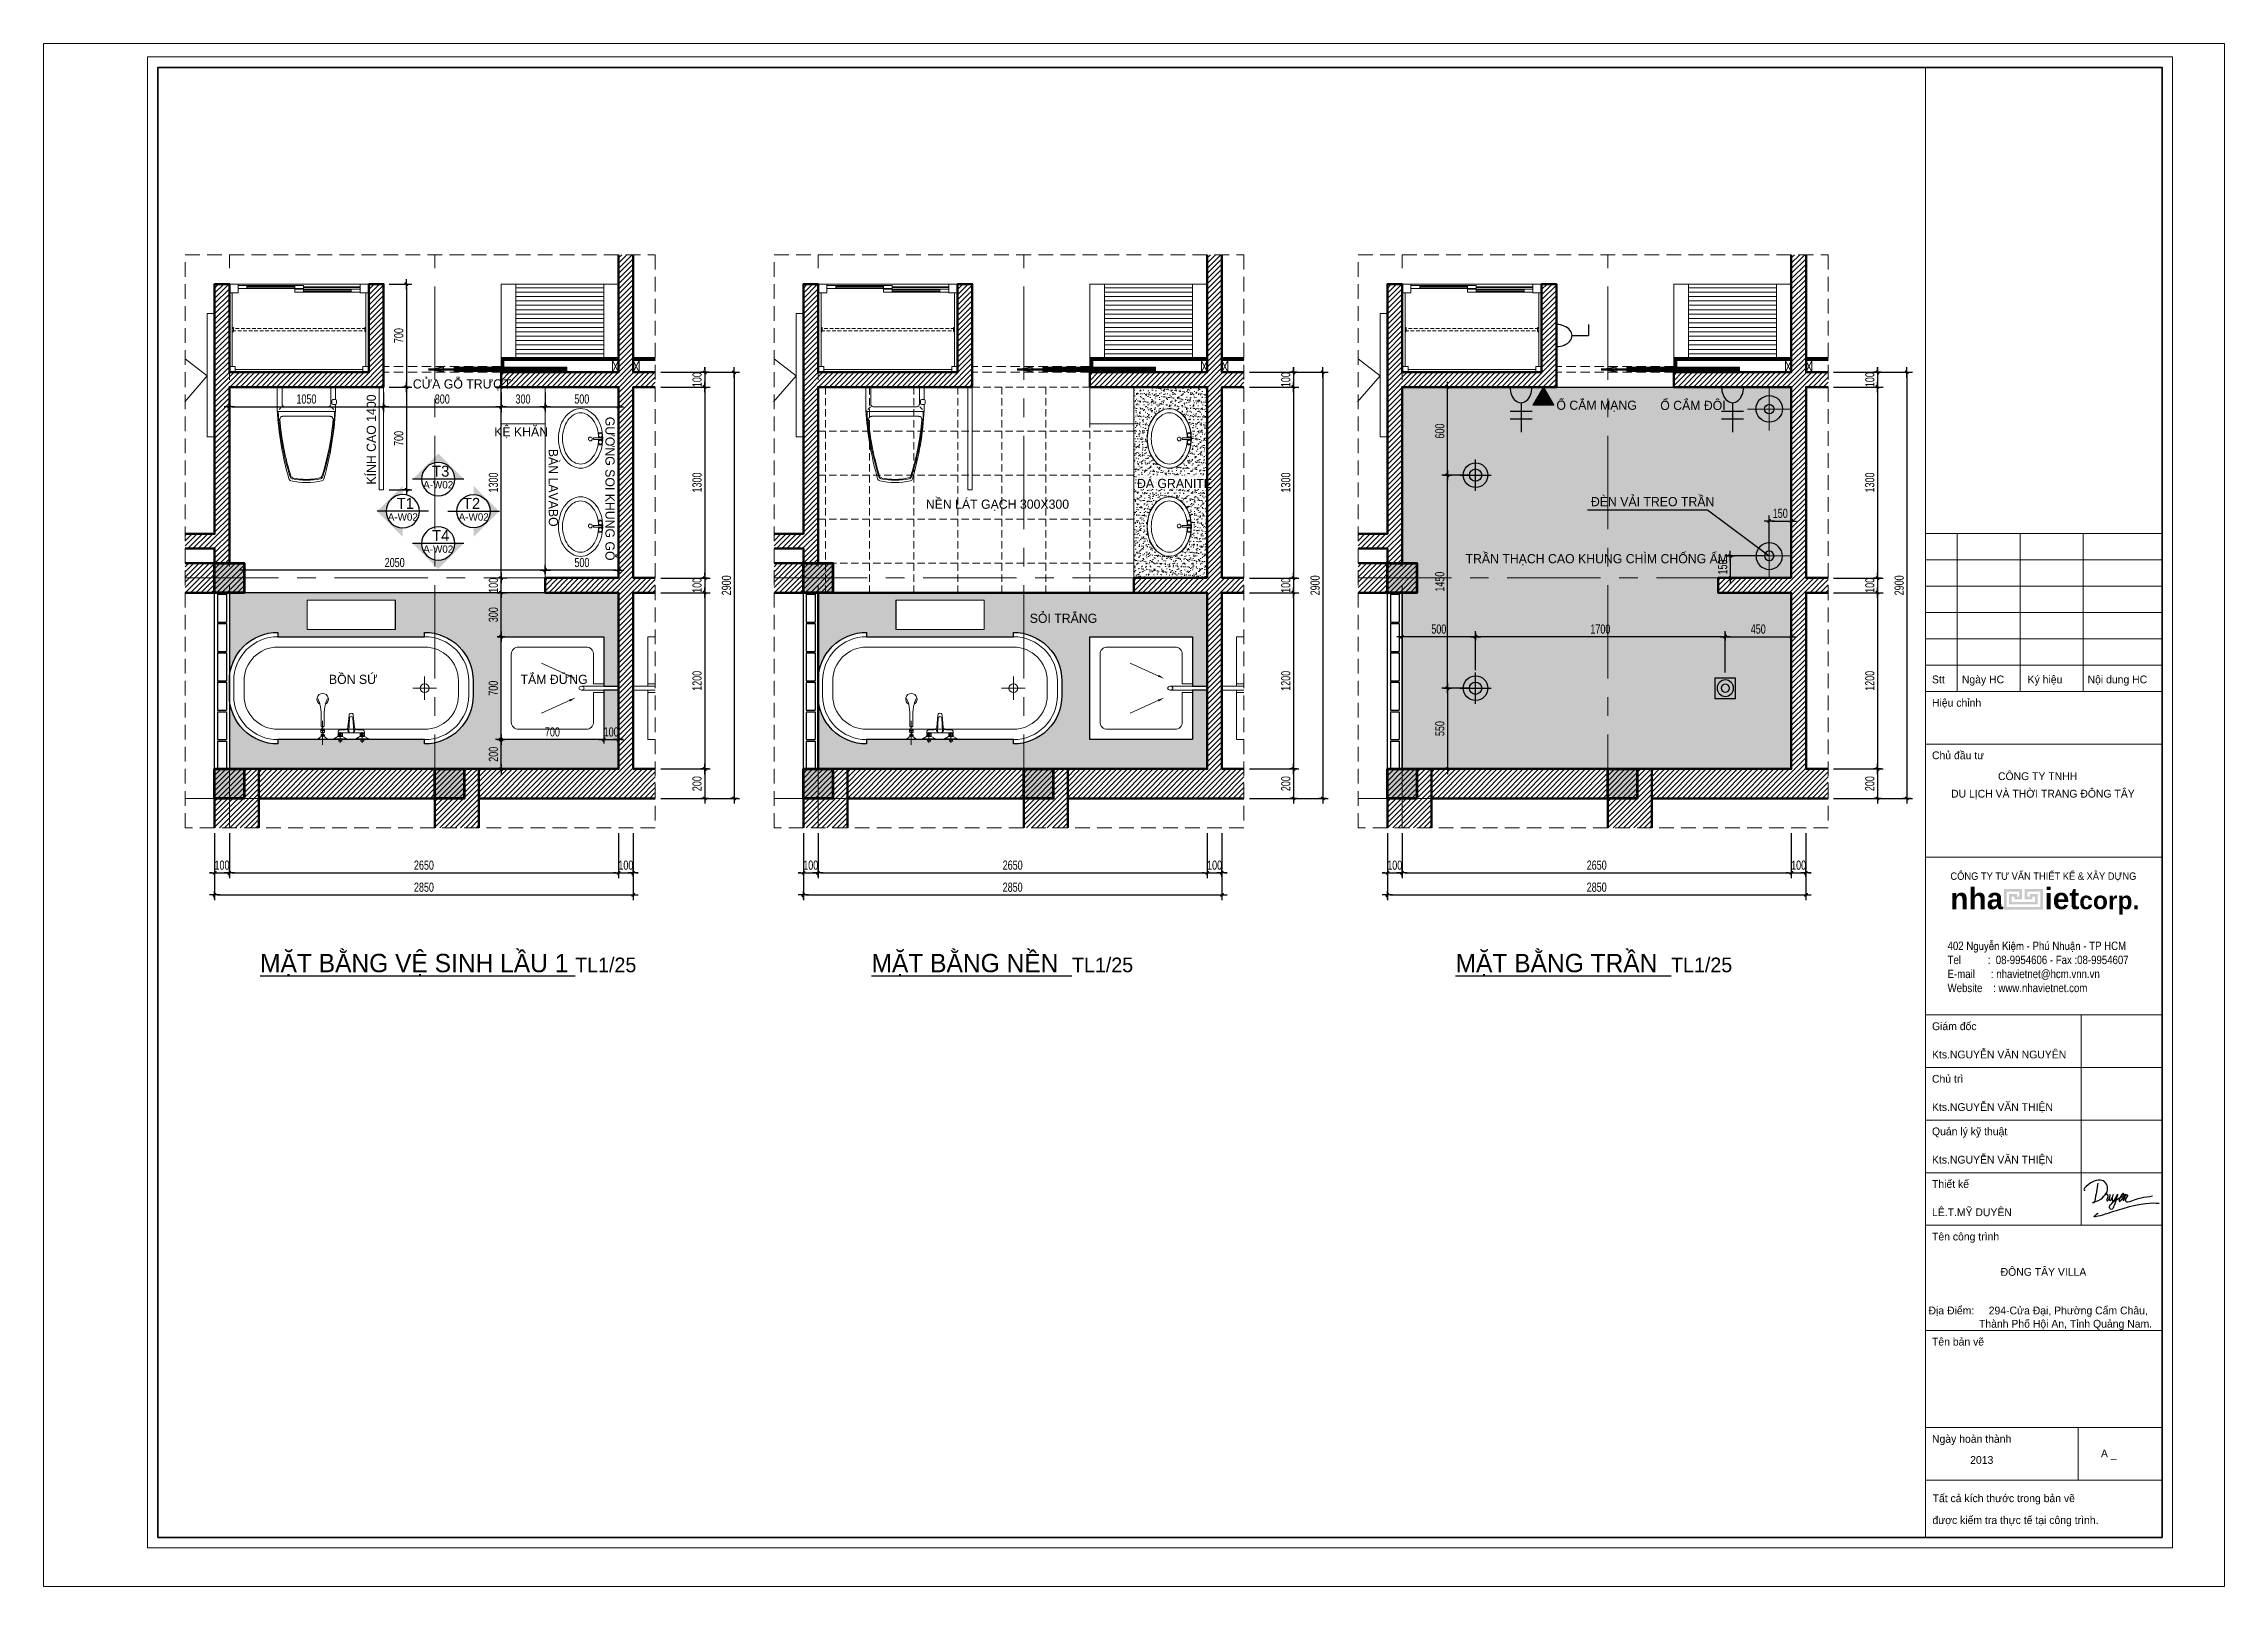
# Model space of a CAD drawing. Header units: inches. Extents: x 88947 to 296847, y 35049 to 161062.
# Drawn here: x 207747 to 222597, y 45550 to 56051 of the extents above; entities that cross this region are included whole.
import ezdxf
from ezdxf.enums import TextEntityAlignment as Align
from ezdxf.xclip import XClip

# ---------------------------------------------------------------- set-up
doc = ezdxf.new("R2010")
doc.units = ezdxf.units.IN
doc.header["$MEASUREMENT"] = 0
doc.header["$XCLIPFRAME"] = 0
doc.header["$PDMODE"] = 1
for name, pattern in [('ACAD_ISO03W100', [30, 12, -18]), ('CENTER', [50.8, 31.75, -6.35, 6.35, -6.35]), ('DASHED', [0.75, 0.5, -0.25]), ('DASHED2', [9.525, 6.35, -3.175]), ('HIDDEN', [0.375, 0.25, -0.125])]:
    doc.linetypes.add(name, pattern=pattern)
for name, color, linetype in [('$AUDIT_BAD_LAYER1', 7, 'Continuous'), ('3', 8, 'Continuous'), ('E-socket', 1, 'Continuous'), ('text', 2, 'Continuous')]:
    doc.layers.add(name, color=color, linetype=linetype)
for name, color, linetype, lineweight in [('0.15', 175, 'Continuous', 20), ('0.4', 1, 'Continuous', 30), ('A-Dims', 145, 'Continuous', 25), ('A-Text', 30, 'Continuous', 9), ('A-Wall', 2, 'Continuous', 35), ('DIM', 7, 'Continuous', 25), ('DO', 4, 'Continuous', 25), ('HACTH', 8, 'Continuous', 5), ('HATCH', 8, 'Continuous', 5), ('KHUNG 1', 6, 'Continuous', 70), ('KHUNG 2', 144, 'Continuous', 18), ('KY HIEU', 4, 'Continuous', 25), ('mb$0$CUA', 42, 'Continuous', 20), ('mb$0$HATCH', 69, 'Continuous', 15), ('NEN', 5, 'Continuous', 9), ('net dam', 2, 'Continuous', 25), ('Net thay', 3, 'Continuous', 25), ('NETMANH', 192, 'Continuous', 18), ('TRUC', 252, 'ACAD_ISO03W100', 13), ('TUONG', 4, 'Continuous', 50), ('vdung', 56, 'Continuous', 9)]:
    doc.layers.add(name, color=color, linetype=linetype, lineweight=lineweight)
doc.styles.add('avo', font='VAVON.TTF')
doc.styles.add('AVO-B', font='VAVOB.TTF')
doc.styles.add('FRANKO', font='VFRANKO.TTF')
doc.styles.add('KHUNGTEN', font='VHELVEB.TTF')
doc.styles.add('VNI-HELVE-CONDENSE', font='VNARIAL.TTF', dxfattribs={"width": 0.7})
doc.dimstyles.new('TAS-50', dxfattribs={"dimscale": 25, "dimtxt": 2.5, "dimasz": 0.7, "dimexe": 1.5, "dimexo": 1.5, "dimgap": 0.8, "dimtad": 1, "dimdec": 0, "dimzin": 3, "dimdsep": 46, "dimtxsty": 'VNI-HELVE-CONDENSE', "dimblk": 'TICK', "dimcen": 2.5, "dimclrt": 71, "dimazin": 2, "dimtfac": 0.75, "dimtdec": 0, "dimtix": 1, "dimtmove": 2, "dimatfit": 2, "dimldrblk": 'TICK123', "dimfxl": 1.5, "dimtolj": 1, "dimtzin": 0, "dimarcsym": 0})
doc.dimstyles.new('TL100', dxfattribs={"dimscale": 0, "dimtxt": 250, "dimasz": 200, "dimexe": 100, "dimexo": 100, "dimgap": 100, "dimtad": 1, "dimdec": 0, "dimzin": 0, "dimdsep": 46, "dimtxsty": 'VNI-HELVE-CONDENSE', "dimblk": 'ARCHTICK', "dimcen": -6, "dimdle": 10, "dimclrd": 253, "dimclre": 256, "dimclrt": 256, "dimadec": 0, "dimazin": 0, "dimtfac": 0.005, "dimtdec": 0, "dimtix": 1, "dimtmove": 2, "dimatfit": 3, "dimldrblk": 'CLOSEDBLANK', "dimfxl": 1, "dimtolj": 1, "dimtzin": 0, "dimlwd": -1, "dimarcsym": 0})

msp = doc.modelspace()

# ---------------------------------------------------------------- texts
at = {"layer": 'A-Text', "style": 'FRANKO'}
for s, rotation, p in [('CÖÛA GOÃ TRÖÔÏT ', 360, (210261.6, 53735.1)), ('KÍNH CAO 1400', 90, (209978.4, 53050)), ('OÅ CAÉM MAÏNG', 0, (218048.5, 53590.1)), ('OÅ CAÉM ÑOÂI', 0, (218755.7, 53588.8)), ('GÖÔNG SOI KHUNG GOÃ', 270, (211604.2, 53511.4)), ('KEÄ KHAÊN', 360, (210815.4, 53409.1)), ('BAØN LAVABO', 270, (211218.7, 53293.2)), ('ÑAÙ GRANITE', 360, (215192.6, 53057.6)), ('NEÀN LAÙT GAÏCH 300X300', 0, (213754.8, 52916.5)), ('ÑEØN VAÛI TREO TRAÀN', 360, (218283.7, 52933.8)), ('TRAÀN THAÏCH CAO KHUNG CHÌM CHOÁNG AÅM', 0, (217429.8, 52545.6)), ('SOÛI TRAÉNG', 0, (214462.2, 52139.8)), ('BOÀN SÖÙ', 360, (209690.2, 51724)), ('TAÉM ÑÖÙNG', 360, (210995.1, 51724))]:
    msp.add_text(s, height=62.5, rotation=rotation, dxfattribs=at).set_placement(p, align=Align.MIDDLE_LEFT)
at = {"layer": 'text', "char_height": 125, "width": 2569.855, "attachment_point": 1, "style": 'FRANKO'}
for s, insert in [('{\\LMAËT BAÈNG VEÄ SINH LAÀU 1 \\H0.8x;\\lTL1/25}', (209221.4, 49855.5)), ('{\\LMAËT BAÈNG NEÀN  \\H0.8x;\\lTL1/25}', (213384.8, 49855.5)), ('{\\LMAËT BAÈNG TRAÀN  \\H0.8x;\\lTL1/25}', (217362.1, 49855.5))]:
    msp.add_mtext(s, dxfattribs=dict(at, insert=insert))

# ---------------------------------------------------------------- blocks, each defined once
blk = doc.blocks.new('A$C22DF5D2D')
for points in [[(-10, 1159), (-123, 479), (-148, 421), (-212, 409), (-104, 451), (219, 660), (363, 901), (147, 1267), (-150, 1235), (-388, 1094), (-537, 889), (-506, 892)], [(2356, 378), (916, 165), (-61, -39), (0, 0), (-61, -39)], [(255, 700), (290, 728), (339, 743), (363, 705), (341, 552), (331, 483), (357, 485), (464, 729), (431, 561), (448, 495), (513, 535), (530, 566), (588, 726), (535, 529), (559, 486), (639, 526), (747, 742), (622, 304), (565, 189), (507, 143), (444, 188), (443, 257), (521, 382), (803, 578), (926, 655), (981, 729), (981, 766), (870, 665), (831, 456), (904, 515), (1051, 736), (976, 480), (1094, 717), (1127, 703), (1105, 634), (1056, 499), (1066, 460), (1148, 442), (1421, 530), (1656, 597), (2094, 666)]]:
    blk.add_spline(points, degree=3)
blk = doc.blocks.new('khung ten')
at = {"layer": '0.4'}
h = blk.add_hatch(color=256, dxfattribs=at)
h.paths.add_polyline_path([(303108, -206615), (302758, -206615), (302758, -207015), (303508, -207015), (303508, -206615), (303158, -206615), (303158, -206815), (303308, -206815), (303308, -206765), (303358, -206765), (303358, -206865), (302908, -206865), (302908, -206765), (302958, -206765), (302958, -206815), (303108, -206815)])
h.paths.add_polyline_path([(303058, -206665), (303058, -206765), (303008, -206765), (303008, -206715), (302858, -206715), (302858, -206915), (303408, -206915), (303408, -206715), (303258, -206715), (303258, -206765), (303208, -206765), (303208, -206665), (303458, -206665), (303458, -206965), (302808, -206965), (302808, -206665)], flags=16)
at = {"layer": '0.15', "ltscale": 0.7}
blk.add_line((301249, -213090), (305804, -213090), dxfattribs=at)
at = {"layer": 'A-Wall', "ltscale": 0.7}
blk.add_lwpolyline([(267204, -219099), (305804, -219099), (305804, -190799), (267204, -190799)], close=True, dxfattribs=at)
at = {"layer": 'KHUNG 2', "ltscale": 0.7}
for p, q in [((301249, -219099), (301249, -190799)), ((301249, -199776), (305804, -199776)), ((301856, -202813), (301856, -199776)), ((303071, -202813), (303071, -199776)), ((304286, -202813), (304286, -199776)), ((301249, -200282), (305804, -200282)), ((301249, -200789), (305804, -200789)), ((305804, -201295), (301249, -201295)), ((301249, -201801), (305804, -201801)), ((301249, -202307), (305804, -202307)), ((301249, -202813), (305804, -202813)), ((301249, -203826), (305804, -203826)), ((301249, -206004), (305804, -206004)), ((301249, -209041), (305804, -209041)), ((304246, -213090), (304246, -209041)), ((301249, -210053), (305804, -210053)), ((301249, -211065), (305804, -211065)), ((301249, -212078), (305804, -212078)), ((301249, -213090), (305804, -213090)), ((301249, -215115), (305804, -215115)), ((301249, -216986), (305804, -216986)), ((304185, -217998), (304185, -216986)), ((301249, -217998), (305804, -217998))]:
    blk.add_line(p, q, dxfattribs=at)
blk.add_lwpolyline([(267004, -219299), (306004, -219299), (306004, -190599), (267004, -190599)], close=True, dxfattribs=at)
at = {"layer": 'NETMANH', "ltscale": 0.7}
blk.add_lwpolyline([(265004, -220042), (307004, -220042), (307004, -190342), (265004, -190342)], close=True, dxfattribs=at)
at = {"layer": 'text', "linetype": 'Continuous', "xscale": 0.5, "yscale": 0.5, "zscale": 0.5}
blk.add_blockref('A$C22DF5D2D', (304573, -212860), dxfattribs=at)
at = {"layer": '$AUDIT_BAD_LAYER1', "color": 2, "linetype": 'Continuous', "style": 'KHUNGTEN', "width": 0.9}
blk.add_text('COÂNG TY TÖ VAÁN THIEÁT KEÁ & XAÂY DÖÏNG', height=142.53, dxfattribs=at).set_placement((303519, -206369), align=Align.MIDDLE_CENTER)
at = {"layer": '$AUDIT_BAD_LAYER1', "color": 2, "linetype": 'Continuous', "insert": (301673, -207630), "char_height": 161.97, "width": 6102.51, "attachment_point": 1, "style": 'KHUNGTEN'}
blk.add_mtext('{\\fVNI-Helve-Condense|b0|i0|c0|p2;402 Nguyeãn Kieäm - Phuù Nhuaän - TP HCM \\PTel          :  08-9954606 - Fax :08-9954607\\PE-mail      : nhavietnet@hcm.vnn.vn\\PWebsite    : www.nhavietnet.com}', dxfattribs=at)
at = {"layer": 'text', "linetype": 'Continuous', "style": 'FRANKO'}
for s, p in [('Stt', (301373, -202657)), ('Ngaøy HC', (301948, -202657)), ('Kyù hieäu', (303215, -202657)), ('Noäi dung HC', (304369, -202657)), ('Hieäu chænh', (301373, -203106)), ('Chuû ñaàu tö', (301373, -204118)), ('COÂNG TY TNHH ', (302644, -204520)), ('DU LÒCH VAØ THÔØI TRANG ÑOÂNG TAÂY', (301740, -204857)), ('Giaùm ñoác', (301373, -209334)), ('Kts.NGUYEÃN VAÊN NGUYEÂN', (301373, -209878)), ('Chuû trì', (301373, -210346)), ('Kts.NGUYEÃN VAÊN THIEÄN', (301373, -210890)), ('Quaûn lyù kyõ thuaät', (301373, -211358)), ('Kts.NGUYEÃN VAÊN THIEÄN', (301373, -211903)), ('Thieát keá', (301373, -212370)), ('LEÂ.T.MYÕ DUYEÂN', (301373, -212915)), ('Teân coâng trình', (301373, -213383)), ('ÑOÂNG TAÂY VILLA', (302695, -214063)), ('Ñòa Ñieåm:     294-Cöûa Ñaïi, Phöôøng Caåm Chaâu, ', (301306, -214806)), ('Thaønh Phoá Hoäi An, Tænh Quaûng Nam.', (302278, -215061)), ('Teân baûn veõ ', (301373, -215407)), ('Ngaøy hoaøn thaønh', (301373, -217278)), ('2013', (302108, -217684)), ('A _ ', (304627, -217560)), ('Taát caû kích thöôùc trong baûn veõ ', (301385, -218421)), ('ñöôïc kieåm tra thöïc teá taïi coâng trình.', (301381, -218842))]:
    blk.add_text(s, height=150, dxfattribs=at).set_placement(p)
at = {"layer": 'text', "linetype": 'Continuous', "insert": (303546, -206852), "char_height": 410.12, "width": 9417.44, "attachment_point": 5, "style": 'KHUNGTEN'}
blk.add_mtext('{\\fVNI-Helve|b1|i0|c0|p2;nha     iet\\H0.8274x;corp.}', dxfattribs=at)
blk = doc.blocks.new('A$C03A4483D')
at = {"layer": 'HATCH'}
h = blk.add_hatch(dxfattribs=at)
h.set_pattern_fill('ANSI31', color=256, scale=200, style=0)
h.set_pattern_definition([(45, (1e-08, -1500), (-17.6777, 17.6777), [])])
h.paths.add_polyline_path([(200, -2000), (-100, -2000), (-100, -1200), (200, -1200)])
h = blk.add_hatch(dxfattribs=at)
h.set_pattern_fill('ANSI31', color=256, scale=200, style=0)
h.set_pattern_definition([(45, (1500, -1500), (-17.6777, 17.6777), [])])
h.paths.add_polyline_path([(1700, -2000), (1400, -2000), (1400, -1200), (1700, -1200)])
h = blk.add_hatch(dxfattribs=at)
h.set_pattern_fill('ANSI31', color=256, scale=200, style=0)
h.set_pattern_definition([(45, (3500, -1500), (-17.6777, 17.6777), [])])
h.paths.add_polyline_path([(3700, -2000), (4000, -2000), (4000, -1200), (3700, -1200)])
h = blk.add_hatch(dxfattribs=at)
h.set_pattern_fill('ANSI31', color=256, scale=200, style=0)
h.set_pattern_definition([(135, (5400, -1500), (17.6777, 17.6777), [])])
h.paths.add_polyline_path([(5200, -2000), (5500, -2000), (5500, -1200), (5200, -1200)])
at = {"layer": 'KHUNG 1'}
for points in [[(-100, -1200), (100, -1200), (100, -1400), (-100, -1400)], [(1400, -1200), (1600, -1200), (1600, -1400), (1400, -1400)], [(3800, -1200), (4000, -1200), (4000, -1400), (3800, -1400)], [(4000, -1200), (3800, -1200), (3800, -1400), (4000, -1400)], [(5500, -1200), (5300, -1200), (5300, -1400), (5500, -1400)]]:
    blk.add_lwpolyline(points, close=True, dxfattribs=at)
for points in [[(-100, -1400), (100, -1400), (-100, -1200), (100, -1200)], [(1400, -1400), (1600, -1400), (1400, -1200), (1600, -1200)], [(3800, -1400), (4000, -1400), (3800, -1200), (4000, -1200)], [(4000, -1400), (3800, -1400), (4000, -1200), (3800, -1200)], [(5500, -1400), (5300, -1400), (5500, -1200), (5300, -1200)]]:
    blk.add_solid(points, dxfattribs=at)
at = {"layer": 'TUONG'}
for points in [[(200, -2000), (-100, -2000), (-100, -1200), (200, -1200)], [(1700, -2000), (1400, -2000), (1400, -1200), (1700, -1200)], [(3700, -2000), (4000, -2000), (4000, -1200), (3700, -1200)], [(5200, -2000), (5500, -2000), (5500, -1200), (5200, -1200)]]:
    blk.add_lwpolyline(points, close=True, dxfattribs=at)
blk = doc.blocks.new('vtt2')
for p, q in [((-10, 0), (10, 0)), ((10, 0), (10, -10)), ((140, 0), (140, -10)), ((160, 0), (140, 0)), ((-44, -16), (-44, -11)), ((-44, -11), (44, -11)), ((-16, -33), (-44, -16)), ((-44, -16), (44, -16)), ((0, -33), (-16, -33)), ((-15, -51), (-15, -39)), ((-13, -37), (-14, -33)), ((-13, -37), (-10, -37)), ((10, -10), (-10, -10)), ((-9, -56), (-9, -53)), ((-7, -52), (-7, -37)), ((-4, -37), (4, -37)), ((4, -53), (-4, -53)), ((0, -33), (16, -33)), ((7, -52), (7, -37)), ((9, -56), (9, -53)), ((10, -37), (13, -37)), ((13, -53), (10, -53)), ((13, -37), (14, -33)), ((15, -39), (15, -51)), ((16, -33), (44, -16)), ((44, -16), (44, -11)), ((58, -68), (63, -156)), ((92, -68), (87, -156)), ((106, -16), (106, -11)), ((194, -11), (106, -11)), ((134, -33), (106, -16)), ((194, -16), (106, -16)), ((150, -33), (134, -33)), ((135, -39), (135, -51)), ((137, -37), (136, -33)), ((140, -37), (137, -37)), ((137, -53), (140, -53)), ((140, -10), (160, -10)), ((141, -56), (141, -53)), ((143, -52), (143, -37)), ((154, -37), (146, -37)), ((146, -53), (154, -53)), ((150, -33), (166, -33)), ((157, -52), (157, -37)), ((159, -56), (159, -53)), ((163, -37), (160, -37)), ((163, -37), (164, -33)), ((165, -51), (165, -39)), ((166, -33), (194, -16)), ((194, -16), (194, -11)), ((237, -15), (237, -11)), ((302, -11), (237, -11)), ((261, -35), (237, -15)), ((302, -15), (237, -15)), ((257, -65), (257, -78)), ((258, -43), (258, -37)), ((280, -37), (259, -37)), ((259, -43), (280, -43)), ((261, -35), (270, -35)), ((261, -45), (270, -45)), ((266, -60), (267, -47)), ((278, -35), (270, -35)), ((278, -45), (270, -45)), ((273, -60), (272, -47)), ((278, -35), (302, -15)), ((280, -43), (280, -37)), ((282, -65), (282, -78)), ((302, -15), (302, -11))]:
    blk.add_line(p, q)
at = {"linetype": 'Continuous'}
for p, q in [((0, 11), (0, -62)), ((150, 11), (150, -62)), ((270, -138), (270, 24)), ((259, -43), (259, -37)), ((260, -43), (260, -37)), ((261, -43), (261, -37)), ((262, -43), (262, -37)), ((263, -43), (263, -37)), ((263, -85), (263, -73)), ((264, -43), (264, -37)), ((265, -43), (265, -37)), ((266, -43), (266, -37)), ((267, -43), (267, -37)), ((268, -43), (268, -37)), ((269, -43), (269, -37)), ((270, -43), (270, -37)), ((271, -43), (271, -37)), ((272, -43), (272, -37)), ((273, -43), (273, -37)), ((274, -43), (274, -37)), ((275, -43), (275, -37)), ((276, -43), (276, -37)), ((276, -85), (276, -73)), ((277, -43), (277, -37)), ((278, -43), (278, -37)), ((279, -43), (279, -37))]:
    blk.add_line(p, q, dxfattribs=at)
for points in [[(-10, -10), (-10, 0)], [(160, -10), (160, 0)]]:
    blk.add_lwpolyline(points)
for points in [[(-10, -53), (-13, -53, -0.414214), (-15, -51)], [(53, -95, -0.076151), (50, -87, 0.253452), (33, -78), (1, -78, -0.414214), (-15, -62), (-15, -56), (165, -56), (165, -62, -0.414214), (149, -78), (117, -78, 0.253452), (100, -87, -0.076151), (97, -95)], [(53, -96), (61, -175, 1.184895), (89, -175), (97, -95)], [(160, -53), (163, -53, 0.414214), (165, -51)], [(262, -100, 0.24616), (260, -103), (260, -177, -0.04738), (251, -252, 3.957386), (288, -252, -0.04738), (280, -177), (280, -103, 0.182299), (278, -100, 0.036518), (277, -97, 0.144549), (262, -97, 0.036518), (261, -100)], [(266, -57, 0.018576), (265, -58, 0.076901), (261, -59, 0.107156), (258, -62, 0.146395), (257, -65, 0.146395)], [(270, -71, 0.063925), (265, -71, 0.076901), (261, -73, 0.107156), (258, -76, 0.146395), (257, -78, 0.146395), (258, -81, 0.107156), (261, -84, 0.045668), (263, -85, 0.063925)], [(276, -85, 0.045668), (278, -84, 0.107156), (281, -81, 0.146395), (282, -78, 0.146395), (281, -76, 0.107156), (278, -73, 0.076901), (274, -71, 0.063925), (270, -71, 0.063925)], [(282, -65, 0.146395), (281, -62, 0.107156), (278, -59, 0.076901), (274, -58, 0.018576), (273, -57, 0.063925)]]:
    blk.add_lwpolyline(points, format="xyb")
for points in [[(270, -72, 0.063925), (265, -73, 0.076901), (261, -74, 0.107156), (259, -76, 0.146395), (259, -78, 0.146395), (259, -80, 0.107156), (261, -83, 0.033209), (263, -83, 0.063925)], [(276, -83, 0.033209), (278, -83, 0.107156), (280, -80, 0.146395), (280, -78, 0.146395), (280, -76, 0.107156), (278, -74, 0.076901), (274, -73, 0.063925), (270, -72, 0.063925)]]:
    blk.add_lwpolyline(points, format="xyb", dxfattribs=at)
for centre, radius, start, end in [((-13, -39), 2, 90, 180), ((-23, -97), 61.9, 75.1734, 77.7048), ((-23, 8), 61.9, 282.2952, 284.8266), ((9, -97), 61.9, 102.2952, 104.8266), ((9, 8), 61.9, 255.1734, 257.7048), ((-9, -97), 61.9, 75.1734, 77.7048), ((-9, 8), 61.9, 282.2952, 284.8266), ((23, -97), 61.9, 102.2952, 104.8266), ((23, 8), 61.9, 255.1734, 257.7048), ((13, -39), 2, 0, 90), ((13, -51), 2, 270, 0), ((75, -82), 25.7, 346.8148, 193.1852), ((75, -82), 25.7, 210.604, 233.5986), ((33, -98), 20, 6.0147, 10.6781), ((75, -82), 25.7, 306.4014, 329.396), ((117, -98), 20, 169.3219, 173.9853), ((137, -39), 2, 90, 180), ((137, -51), 2, 180, 270), ((127, -97), 61.9, 75.1734, 77.7048), ((127, 8), 61.9, 282.2952, 284.8266), ((159, -97), 61.9, 102.2952, 104.8266), ((159, 8), 61.9, 255.1734, 257.7048), ((141, -97), 61.9, 75.1734, 77.7048), ((141, 8), 61.9, 282.2952, 284.8266), ((173, -97), 61.9, 102.2952, 104.8266), ((173, 8), 61.9, 255.1734, 257.7048), ((163, -39), 2, 0, 90), ((261, -36), 1.64, 104.0487, 187.5065), ((261, -44), 1.64, 172.4935, 255.9513), ((270, -127), 28, 73.5498, 106.4502), ((269, -43), 4.42, 204.1816, 274.5789), ((268, -60), 2.4, 173.0536, 247.3092), ((270, -57), 6.2, 247.3092, 292.6908), ((270, -43), 4.42, 265.4211, 335.8184), ((271, -60), 2.4, 292.6908, 6.9464), ((276, -103), 3.78, 49.8361, 63.8259), ((278, -36), 1.64, 352.4935, 75.9513), ((278, -44), 1.64, 284.0487, 7.5065), ((75, -155), 12.4, 183.071, 356.929), ((-23251, 9104), 25297, 338.1998, 338.2527), ((31, -194), 228, 340.6929, 344.5981), ((-141, -170), 401, 347.8411, 348.1128), ((680, -170), 401, 191.8872, 192.1589), ((508, -194), 228, 195.4019, 199.3071), ((23790, 9104), 25297, 201.7473, 201.8002)]:
    blk.add_arc(centre, radius, start, end)
blk = doc.blocks.new('A$C3CB60EA6')
at = {"layer": 'HACTH'}
for points in [[(-1550, -520), (-1550, -680)], [(-1470, -600), (-1630, -600)]]:
    blk.add_lwpolyline(points, dxfattribs=at)
blk.add_circle((-1550, -600), 30, dxfattribs=at)
at = {"layer": 'vdung'}
for points in [[(-1550, -980, -0.414214), (-1880, -650), (-1880, -550, -0.414214), (-1550, -220)], [(-550, -980, 0.414214), (-220, -650), (-220, -550, 0.414214), (-550, -220)]]:
    blk.add_lwpolyline(points, format="xyb", dxfattribs=at)
for points in [[(-1550, -250), (-550, -250, -0.414214), (-250, -550), (-250, -650, -0.414214), (-550, -950), (-1550, -950, -0.414214), (-1850, -650), (-1850, -550, -0.414214)], [(-1550, -320), (-550, -320, -0.414214), (-320, -550), (-320, -650, -0.414214), (-550, -880), (-1550, -880, -0.414214), (-1780, -650), (-1780, -550, -0.414214)]]:
    blk.add_lwpolyline(points, format="xyb", close=True, dxfattribs=at)
for points in [[(-1550, -250), (-1550, -220)], [(-1550, -250), (-1550, -250)], [(-550, -250), (-550, -220)], [(-550, -250), (-550, -250)], [(-1550, -980), (-1550, -950)], [(-550, -980), (-550, -950)]]:
    blk.add_lwpolyline(points, dxfattribs=at)
at = {"layer": 'vdung', "xscale": -1, "rotation": 180}
blk.add_blockref('vtt2', (-1125, -961), dxfattribs=at)
blk = doc.blocks.new('TICK')
at = {"layer": 'A-Dims', "color": 1}
for p, q in [((-2, 0), (2, 0)), ((0, 1.5), (0, -1.5))]:
    blk.add_line(p, q, dxfattribs=at)
at = {"layer": 'A-Dims', "color": 1, "const_width": 0.788}
blk.add_lwpolyline([(-0.33, -0.35), (0.38, 0.38)], dxfattribs=at)
at = {"layer": 'A-Dims', "color": 1, "const_width": 0.394}
for points in [[(0.24, 0.52, -0.414214), (0.52, 0.52, -1)], [(0.52, 0.52, -0.414214), (0.52, 0.24, -1)], [(-0.47, -0.21, 0.414214), (-0.47, -0.49, 1)], [(-0.47, -0.49, 0.414214), (-0.19, -0.49, 1)]]:
    blk.add_lwpolyline(points, format="xyb", dxfattribs=at)
blk = doc.blocks.new('TICK123')
at = {"layer": 'A-Dims', "color": 1}
blk.add_lwpolyline([(0.05, 0, 0, 0.84, 0), (-2.11, 0, 8.4, 8.4, 0)], format="xyseb", dxfattribs=at)
blk = doc.blocks.new('WC05_P')
for p, q in [((-163, 542), (-163, 401)), ((234, 542), (234, 401)), ((-210, 430), (-210, 409)), ((-202, 439), (-180, 439)), ((-202, 400), (-180, 400)), ((-167, 379), (-188, 357)), ((-171, 430), (-171, 409)), ((-143, 381), (214, 381)), ((237, 379), (258, 357)), ((-192, 342), (263, 342)), ((-159, 303), (229, 303))]:
    blk.add_line(p, q)
blk.add_lwpolyline([(-202, 439), (-202, 532, -0.414214), (-192, 542), (263, 542, -0.414214), (273, 532), (273, 352, -0.056436), (178, -206, -0.271858), (161, -222, -0.114547), (-91, -222, -0.271578), (-107, -206, -0.056423), (-202, 352), (-202, 400)], format="xyb")
for centre, radius, start, end in [((-201, 430), 9.11, 96.9667, 179.7014), ((-201, 409), 9.12, 180.3051, 262.9578), ((-180, 430), 9, 0, 90), ((-180, 409), 9, 270, 0), ((-143, 401), 20, 180, 270), ((214, 401), 20, 270, 0), ((-192, 352), 10, 180, 270), ((1906, 447), 2103, 182.8743, 197.6554), ((-159, 280), 22.5, 90, 184.6246), ((1906, 447), 2095, 184.6245, 197.5277), ((-1836, 447), 2095, 342.464, 355.3754), ((-1836, 447), 2103, 342.3446, 357.1257), ((229, 280), 22.5, 355.3754, 90), ((263, 352), 10, 270, 0), ((-76, -184), 22.5, 197.6554, 257.5059), ((-70, -177), 22.5, 197.5277, 258.1005), ((35, 318), 536, 257.5059, 282.4941), ((36, 324), 535, 258.1005, 281.7373), ((140, -177), 22.5, 281.7373, 342.464), ((146, -184), 22.5, 282.4941, 342.3446)]:
    blk.add_arc(centre, radius, start, end)
blk = doc.blocks.new('_ArchTick')
at = {"color": 0, "linetype": 'ByBlock', "const_width": 0.15}
blk.add_lwpolyline([(-0.5, -0.5), (0.5, 0.5)], dxfattribs=at)
blk = doc.blocks.new('A$C39FB06DE')
for p, q in [((-950, 540), (-950, 600)), ((-950, 600), (0, 600)), ((-890, 540), (-890, 600)), ((-60, 600), (-60, 540)), ((0, 600), (0, 540)), ((-950, 0), (-950, 540)), ((-950, 540), (-890, 540)), ((-930, 40), (-930, 540)), ((-890, 590), (-445, 590)), ((-890, 570), (-445, 570)), ((-830, 570), (-830, 590)), ((-830, 585), (-505, 585)), ((-830, 575), (-505, 575)), ((-505, 590), (-505, 570)), ((-505, 565), (-60, 565)), ((-505, 565), (-505, 545)), ((-505, 545), (-60, 545)), ((-445, 590), (-445, 570)), ((-445, 582), (-60, 582)), ((-445, 580), (-60, 580)), ((-445, 578), (-60, 578)), ((-445, 565), (-445, 545)), ((-445, 560), (-120, 560)), ((-445, 550), (-120, 550)), ((-120, 565), (-120, 545)), ((-30, 540), (0, 540)), ((-20, 540), (-20, 40)), ((0, 540), (0, 0)), ((-950, 40), (-910, 40)), ((0, 0), (-950, 0)), ((-910, 40), (-910, 0)), ((-40, 20), (-910, 20)), ((0, 40), (-40, 40)), ((-40, 40), (-40, 0))]:
    blk.add_line(p, q)
for points in [[(-890, 540), (-950, 540), (-950, 600), (-890, 600)], [(-60, 540), (0, 540), (0, 600), (-60, 600)], [(-830, 590), (-890, 590), (-890, 570), (-830, 570)], [(-505, 570), (-445, 570), (-445, 590), (-505, 590)], [(-445, 565), (-505, 565), (-505, 545), (-445, 545)], [(-120, 565), (-60, 565), (-60, 545), (-120, 545)]]:
    blk.add_lwpolyline(points, close=True)
at = {"linetype": 'HIDDEN', "ltscale": 100}
for points in [[(-930, 305), (-922.5, 305), (-922.5, 275), (-930, 275)], [(-930, 297.5), (-930, 282.5), (-20, 282.5), (-20, 297.5)], [(-20, 305), (-27.5, 305), (-27.5, 275), (-20, 275)]]:
    blk.add_lwpolyline(points, close=True, dxfattribs=at)
blk = doc.blocks.new('A$C48347C53')
at = {"layer": 'HACTH'}
h = blk.add_hatch(dxfattribs=at)
h.set_pattern_fill('_USER', color=256, scale=30, style=0, pattern_type=0)
h.set_pattern_definition([(0, (-500, 0), (0, 30), [])])
h.paths.add_polyline_path([(-700, 500), (-700, 0), (-100, 0), (-100, 500)])
blk.add_lwpolyline([(-800, 0), (0, 0), (0, 500), (-800, 500)], close=True)
for points in [[(-700, 500), (-700, 0)], [(-100, 500), (-100, 0)]]:
    blk.add_lwpolyline(points)
blk = doc.blocks.new('C DDFFG')
for p, q in [((1786473, 1255892), (1786476, 1255913)), ((1786484, 1255890), (1786473, 1255892)), ((1786476, 1255913), (1786487, 1255912)), ((1786522, 1255886), (1786508, 1255888)), ((1786510, 1255909), (1786522, 1255908)), ((1786522, 1255886), (1786522, 1255963)), ((1786522, 1255963), (1786535, 1255963)), ((1786535, 1255886), (1786522, 1255886)), ((1786536, 1255881), (1786522, 1255880)), ((1786535, 1255963), (1786535, 1255886)), ((1786547, 1255909), (1786535, 1255908)), ((1786535, 1255886), (1786549, 1255888)), ((1786582, 1255913), (1786571, 1255912)), ((1786574, 1255890), (1786584, 1255892)), ((1786584, 1255892), (1786582, 1255913))]:
    blk.add_line(p, q)
at = {"extrusion": (0, 0, -1)}
for centre, major_axis, start_param, end_param in [((1786466, 1256045), (-152, -152), 1.319717, 1.745469), ((1786466, 1256045), (-126, 126), -0.251079, 0.174672), ((1786502, 1255993), (-197, 197), 0.174672, 0.503187), ((1786502, 1255993), (-171, -171), 1.745469, 2.073984), ((1786526, 1255912), (-257, 257), 0.503187, 0.785398), ((1786526, 1255912), (-231, 231), 0.503187, 0.785398), ((1786526, 1255912), (-257, -257), 2.356194, 2.638405), ((1786526, 1255912), (-231, -231), 2.356194, 2.638405), ((1786550, 1255993), (-171, 171), 1.067609, 1.396124), ((1786550, 1255993), (-197, -197), 2.638405, 2.96692), ((1786586, 1256045), (-126, -126), 2.96692, 3.392672), ((1786586, 1256045), (-152, 152), 1.396124, 1.821875), ((1786411, 1256077), (-107, 107), -0.785398, -0.251079), ((1786411, 1256077), (-107, 107), -1.319717, -0.785398), ((1786466, 1256110), (-152, 152), 4.537717, 4.963468), ((1786411, 1256077), (-80.8, 80.8), -0.785398, -0.251079), ((1786411, 1256077), (-80.8, -80.8), 0.251079, 0.785398), ((1786466, 1256110), (-126, 126), 4.537717, 4.963468), ((1786531, 1255990), (-11.9, 11.9), -0.785398, 5.497787), ((1786586, 1256110), (-126, -126), 4.46131, 4.887061), ((1786586, 1256110), (-152, -152), 4.46131, 4.887061), ((1786641, 1256077), (-80.8, 80.8), 1.821875, 2.356194), ((1786641, 1256077), (-80.8, 80.8), 2.356194, 2.890514), ((1786641, 1256077), (-107, 107), 1.821875, 2.356194), ((1786641, 1256077), (-107, -107), 3.926991, 4.46131), ((1786502, 1256162), (-197, 197), 4.209202, 4.537717), ((1786502, 1256162), (-171, 171), 4.209202, 4.537717), ((1786526, 1256243), (-257, -257), 5.508997, 5.779998), ((1786526, 1256243), (-231, -231), 5.508997, 5.779998), ((1786497, 1255900), (-11.5, -11.5), 0.785398, 7.068583), ((1786526, 1256243), (-231, -231), 5.215576, 5.46972), ((1786526, 1256243), (-257, -257), 5.215576, 5.46972), ((1786560, 1255900), (-11.5, -11.5), 0.785398, 7.068583), ((1786550, 1256162), (-171, -171), 4.887061, 5.215576), ((1786550, 1256162), (-197, -197), 4.887061, 5.215576)]:
    blk.add_ellipse(centre, major_axis=major_axis, ratio=1, start_param=start_param, end_param=end_param, dxfattribs=at)
blk = doc.blocks.new('A$C6A8A57FC')
at = {"layer": '3'}
blk.add_line((0, 486), (1502, 486), dxfattribs=at)
blk.add_circle((751, 486), 486, dxfattribs=at)
at = {"style": 'avo'}
for tag, height, p in [('LC-A', 240, (735, 600)), ('A-701', 200, (766, 213))]:
    blk.add_attdef(tag, text='', height=height, dxfattribs=at).set_placement(p, align=Align.CENTER)
blk = doc.blocks.new('*D4191')
at = {"layer": 'Defpoints', "color": 0}
for p in [(211562, 51314), (211662, 51314), (211662, 51314)]:
    blk.add_point(p, dxfattribs=at)
at = {"layer": 'DIM', "color": 0, "lineweight": -2}
for p, q in [((211545, 51314), (211527, 51314)), ((211562, 51314), (211662, 51314)), ((211662, 51277), (211662, 51277)), ((211680, 51314), (211697, 51314))]:
    blk.add_line(p, q, dxfattribs=at)
at = {"layer": 'DIM', "color": 0, "lineweight": -2, "xscale": 17.5, "yscale": 17.5, "zscale": 17.5}
blk.add_blockref('TICK', (211562, 51314), dxfattribs=at)
at = {"layer": 'DIM', "color": 0, "lineweight": -2, "xscale": 17.5, "yscale": 17.5, "zscale": 17.5, "rotation": 180}
blk.add_blockref('TICK', (211662, 51314), dxfattribs=at)
at = {"layer": 'DIM', "color": 71, "insert": (211612, 51366), "char_height": 62.5, "attachment_point": 5, "style": 'VNI-HELVE-CONDENSE'}
blk.add_mtext('\\A1;100', dxfattribs=at)
blk = doc.blocks.new('*D4192')
at = {"layer": 'Defpoints', "color": 0}
for p in [(210862, 51314), (210862, 51314), (211562, 51314)]:
    blk.add_point(p, dxfattribs=at)
at = {"layer": 'DIM', "color": 0, "lineweight": -2}
blk.add_line((211545, 51314), (210880, 51314), dxfattribs=at)
at = {"layer": 'DIM', "color": 0, "lineweight": -2, "xscale": 17.5, "yscale": 17.5, "zscale": 17.5, "rotation": 180}
blk.add_blockref('TICK', (210862, 51314), dxfattribs=at)
at = {"layer": 'DIM', "color": 0, "lineweight": -2, "xscale": 17.5, "yscale": 17.5, "zscale": 17.5}
blk.add_blockref('TICK', (211562, 51314), dxfattribs=at)
at = {"layer": 'DIM', "color": 71, "insert": (211212, 51366), "char_height": 62.5, "attachment_point": 5, "style": 'VNI-HELVE-CONDENSE'}
blk.add_mtext('\\A1;700', dxfattribs=at)
blk = doc.blocks.new('*D4193')
at = {"layer": 'Defpoints', "color": 0}
for p in [(210862, 51314), (210875, 51314), (210875, 51114)]:
    blk.add_point(p, dxfattribs=at)
at = {"layer": 'DIM', "color": 0, "lineweight": -2}
for p, q in [((210838, 51314), (210825, 51314)), ((210862, 51132), (210862, 51297)), ((210838, 51114), (210825, 51114))]:
    blk.add_line(p, q, dxfattribs=at)
at = {"layer": 'DIM', "color": 0, "lineweight": -2, "xscale": 17.5, "yscale": 17.5, "zscale": 17.5}
for p, rotation in [((210862, 51314), 90), ((210862, 51114), 270)]:
    blk.add_blockref('TICK', p, dxfattribs=dict(at, rotation=rotation))
at = {"layer": 'DIM', "color": 71, "insert": (210810, 51214), "char_height": 62.5, "attachment_point": 5, "rotation": 90, "style": 'VNI-HELVE-CONDENSE'}
blk.add_mtext('\\A1;200', dxfattribs=at)
blk = doc.blocks.new('*D4194')
at = {"layer": 'Defpoints', "color": 0}
for p in [(210862, 52014), (210862, 52014), (210875, 51314)]:
    blk.add_point(p, dxfattribs=at)
at = {"layer": 'DIM', "color": 0, "lineweight": -2}
for p, q in [((210862, 51332), (210862, 51997)), ((210838, 51314), (210825, 51314))]:
    blk.add_line(p, q, dxfattribs=at)
at = {"layer": 'DIM', "color": 0, "lineweight": -2, "xscale": 17.5, "yscale": 17.5, "zscale": 17.5}
for p, rotation in [((210862, 52014), 90), ((210862, 51314), 270)]:
    blk.add_blockref('TICK', p, dxfattribs=dict(at, rotation=rotation))
at = {"layer": 'DIM', "color": 71, "insert": (210810, 51664), "char_height": 62.5, "attachment_point": 5, "rotation": 90, "style": 'VNI-HELVE-CONDENSE'}
blk.add_mtext('\\A1;700', dxfattribs=at)
blk = doc.blocks.new('*D4195')
at = {"layer": 'Defpoints', "color": 0}
for p in [(210854, 52314), (210862, 52314), (210862, 52014)]:
    blk.add_point(p, dxfattribs=at)
at = {"layer": 'DIM', "color": 0, "lineweight": -2}
for p, q in [((210862, 52032), (210862, 52297)), ((210892, 52314), (210900, 52314))]:
    blk.add_line(p, q, dxfattribs=at)
at = {"layer": 'DIM', "color": 0, "lineweight": -2, "xscale": 17.5, "yscale": 17.5, "zscale": 17.5}
for p, rotation in [((210862, 52314), 90), ((210862, 52014), 270)]:
    blk.add_blockref('TICK', p, dxfattribs=dict(at, rotation=rotation))
at = {"layer": 'DIM', "color": 71, "insert": (210810, 52164), "char_height": 62.5, "attachment_point": 5, "rotation": 90, "style": 'VNI-HELVE-CONDENSE'}
blk.add_mtext('\\A1;300', dxfattribs=at)
blk = doc.blocks.new('*D4196')
at = {"layer": 'Defpoints', "color": 0}
for p in [(210854, 52414), (210854, 52314), (210862, 52414)]:
    blk.add_point(p, dxfattribs=at)
at = {"layer": 'DIM', "color": 0, "lineweight": -2}
for p, q in [((210862, 52432), (210862, 52449)), ((210862, 52314), (210862, 52414)), ((210862, 52297), (210862, 52279)), ((210892, 52414), (210900, 52414)), ((210892, 52314), (210900, 52314))]:
    blk.add_line(p, q, dxfattribs=at)
at = {"layer": 'DIM', "color": 0, "lineweight": -2, "xscale": 17.5, "yscale": 17.5, "zscale": 17.5}
for p, rotation in [((210862, 52414), 270), ((210862, 52314), 90)]:
    blk.add_blockref('TICK', p, dxfattribs=dict(at, rotation=rotation))
at = {"layer": 'DIM', "color": 71, "insert": (210810, 52364), "char_height": 62.5, "attachment_point": 5, "rotation": 90, "style": 'VNI-HELVE-CONDENSE'}
blk.add_mtext('\\A1;100', dxfattribs=at)
blk = doc.blocks.new('*D4197')
at = {"layer": 'Defpoints', "color": 0}
for p in [(210862, 53714), (211163, 53714), (210854, 52414)]:
    blk.add_point(p, dxfattribs=at)
at = {"layer": 'DIM', "color": 0, "lineweight": -2}
for p, q in [((211126, 53714), (210825, 53714)), ((210862, 52432), (210862, 53696)), ((210892, 52414), (210900, 52414))]:
    blk.add_line(p, q, dxfattribs=at)
at = {"layer": 'DIM', "color": 0, "lineweight": -2, "xscale": 17.5, "yscale": 17.5, "zscale": 17.5}
for p, rotation in [((210862, 53714), 90), ((210862, 52414), 270)]:
    blk.add_blockref('TICK', p, dxfattribs=dict(at, rotation=rotation))
at = {"layer": 'DIM', "color": 71, "insert": (210810, 53064), "char_height": 62.5, "attachment_point": 5, "rotation": 90, "style": 'VNI-HELVE-CONDENSE'}
blk.add_mtext('\\A1;1300', dxfattribs=at)
blk = doc.blocks.new('*D4198')
at = {"layer": 'Defpoints', "color": 0}
for p in [(211163, 52467), (211163, 52414), (211663, 52414)]:
    blk.add_point(p, dxfattribs=at)
at = {"layer": 'DIM', "color": 0, "lineweight": -2}
for p, q in [((211163, 52452), (211163, 52504)), ((211646, 52467), (211181, 52467)), ((211663, 52452), (211663, 52504))]:
    blk.add_line(p, q, dxfattribs=at)
at = {"layer": 'DIM', "color": 0, "lineweight": -2, "xscale": 17.5, "yscale": 17.5, "zscale": 17.5, "rotation": 180}
blk.add_blockref('TICK', (211163, 52467), dxfattribs=at)
at = {"layer": 'DIM', "color": 0, "lineweight": -2, "xscale": 17.5, "yscale": 17.5, "zscale": 17.5}
blk.add_blockref('TICK', (211663, 52467), dxfattribs=at)
at = {"layer": 'DIM', "color": 71, "insert": (211413, 52519), "char_height": 62.5, "attachment_point": 5, "style": 'VNI-HELVE-CONDENSE'}
blk.add_mtext('\\A1;500', dxfattribs=at)
blk = doc.blocks.new('*D4199')
at = {"layer": 'Defpoints', "color": 0, "lineweight": -2}
for p, q in [((209113, 52477), (209113, 52429)), ((211146, 52467), (209131, 52467)), ((211163, 52452), (211163, 52504))]:
    blk.add_line(p, q, dxfattribs=at)
at = {"layer": 'Defpoints', "color": 0}
for p in [(209113, 52514), (209113, 52467), (211163, 52414)]:
    blk.add_point(p, dxfattribs=at)
at = {"layer": 'Defpoints', "color": 0, "lineweight": -2, "xscale": 17.5, "yscale": 17.5, "zscale": 17.5, "rotation": 180}
blk.add_blockref('TICK', (209113, 52467), dxfattribs=at)
at = {"layer": 'Defpoints', "color": 0, "lineweight": -2, "xscale": 17.5, "yscale": 17.5, "zscale": 17.5}
blk.add_blockref('TICK', (211163, 52467), dxfattribs=at)
at = {"layer": 'Defpoints', "color": 71, "insert": (210138, 52519), "char_height": 62.5, "attachment_point": 5, "style": 'VNI-HELVE-CONDENSE'}
blk.add_mtext('\\A1;2050', dxfattribs=at)
blk = doc.blocks.new('*D4200')
at = {"layer": 'Defpoints', "color": 0}
for p in [(210062, 54414), (210062, 53714), (210218, 53714)]:
    blk.add_point(p, dxfattribs=at)
at = {"layer": 'DIM', "color": 0, "lineweight": -2}
for p, q in [((210100, 54414), (210255, 54414)), ((210218, 54397), (210218, 53732)), ((210100, 53714), (210255, 53714))]:
    blk.add_line(p, q, dxfattribs=at)
at = {"layer": 'DIM', "color": 0, "lineweight": -2, "xscale": 17.5, "yscale": 17.5, "zscale": 17.5}
for p, rotation in [((210218, 54414), 90), ((210218, 53714), 270)]:
    blk.add_blockref('TICK', p, dxfattribs=dict(at, rotation=rotation))
at = {"layer": 'DIM', "color": 71, "insert": (210166, 54064), "char_height": 62.5, "attachment_point": 5, "rotation": 90, "style": 'VNI-HELVE-CONDENSE'}
blk.add_mtext('\\A1;700', dxfattribs=at)
blk = doc.blocks.new('*D4201')
at = {"layer": 'Defpoints', "color": 0}
for p in [(210062, 53714), (210062, 53014), (210218, 53014)]:
    blk.add_point(p, dxfattribs=at)
at = {"layer": 'DIM', "color": 0, "lineweight": -2}
for p, q in [((210100, 53714), (210255, 53714)), ((210218, 53697), (210218, 53032)), ((210100, 53014), (210255, 53014))]:
    blk.add_line(p, q, dxfattribs=at)
at = {"layer": 'DIM', "color": 0, "lineweight": -2, "xscale": 17.5, "yscale": 17.5, "zscale": 17.5}
for p, rotation in [((210218, 53714), 90), ((210218, 53014), 270)]:
    blk.add_blockref('TICK', p, dxfattribs=dict(at, rotation=rotation))
at = {"layer": 'DIM', "color": 71, "insert": (210166, 53364), "char_height": 62.5, "attachment_point": 5, "rotation": 90, "style": 'VNI-HELVE-CONDENSE'}
blk.add_mtext('\\A1;700', dxfattribs=at)
blk = doc.blocks.new('*D4202')
at = {"layer": 'Defpoints', "color": 0, "lineweight": -2}
for p, q in [((209012, 53677), (209012, 53542)), ((210062, 53677), (210062, 53542)), ((209030, 53580), (210045, 53580))]:
    blk.add_line(p, q, dxfattribs=at)
at = {"layer": 'Defpoints', "color": 0}
for p in [(209012, 53714), (210062, 53714), (210062, 53580)]:
    blk.add_point(p, dxfattribs=at)
at = {"layer": 'Defpoints', "color": 0, "lineweight": -2, "xscale": 17.5, "yscale": 17.5, "zscale": 17.5, "rotation": 180}
blk.add_blockref('TICK', (209012, 53580), dxfattribs=at)
at = {"layer": 'Defpoints', "color": 0, "lineweight": -2, "xscale": 17.5, "yscale": 17.5, "zscale": 17.5}
blk.add_blockref('TICK', (210062, 53580), dxfattribs=at)
at = {"layer": 'Defpoints', "color": 71, "insert": (209537, 53632), "char_height": 62.5, "attachment_point": 5, "style": 'VNI-HELVE-CONDENSE'}
blk.add_mtext('\\A1;1050', dxfattribs=at)
blk = doc.blocks.new('*D4203')
at = {"layer": 'Defpoints', "color": 0, "lineweight": -2}
for p, q in [((210062, 53677), (210062, 53542)), ((210862, 53676), (210862, 53542)), ((210080, 53580), (210845, 53580))]:
    blk.add_line(p, q, dxfattribs=at)
at = {"layer": 'Defpoints', "color": 0}
for p in [(210062, 53714), (210862, 53714), (210862, 53580)]:
    blk.add_point(p, dxfattribs=at)
at = {"layer": 'Defpoints', "color": 0, "lineweight": -2, "xscale": 17.5, "yscale": 17.5, "zscale": 17.5, "rotation": 180}
blk.add_blockref('TICK', (210062, 53580), dxfattribs=at)
at = {"layer": 'Defpoints', "color": 0, "lineweight": -2, "xscale": 17.5, "yscale": 17.5, "zscale": 17.5}
blk.add_blockref('TICK', (210862, 53580), dxfattribs=at)
at = {"layer": 'Defpoints', "color": 71, "insert": (210462, 53632), "char_height": 62.5, "attachment_point": 5, "style": 'VNI-HELVE-CONDENSE'}
blk.add_mtext('\\A1;800', dxfattribs=at)
blk = doc.blocks.new('*D4204')
at = {"layer": 'Defpoints', "color": 0, "lineweight": -2}
for p, q in [((210862, 53676), (210862, 53542)), ((211162, 53677), (211162, 53542)), ((210880, 53580), (211145, 53580))]:
    blk.add_line(p, q, dxfattribs=at)
at = {"layer": 'Defpoints', "color": 0}
for p in [(210862, 53714), (211162, 53714), (211162, 53580)]:
    blk.add_point(p, dxfattribs=at)
at = {"layer": 'Defpoints', "color": 0, "lineweight": -2, "xscale": 17.5, "yscale": 17.5, "zscale": 17.5, "rotation": 180}
blk.add_blockref('TICK', (210862, 53580), dxfattribs=at)
at = {"layer": 'Defpoints', "color": 0, "lineweight": -2, "xscale": 17.5, "yscale": 17.5, "zscale": 17.5}
blk.add_blockref('TICK', (211162, 53580), dxfattribs=at)
at = {"layer": 'Defpoints', "color": 71, "insert": (211012, 53632), "char_height": 62.5, "attachment_point": 5, "style": 'VNI-HELVE-CONDENSE'}
blk.add_mtext('\\A1;300', dxfattribs=at)
blk = doc.blocks.new('*D4205')
at = {"layer": 'Defpoints', "color": 0, "lineweight": -2}
for p, q in [((211162, 53677), (211162, 53542)), ((211662, 53677), (211662, 53542)), ((211180, 53580), (211645, 53580))]:
    blk.add_line(p, q, dxfattribs=at)
at = {"layer": 'Defpoints', "color": 0}
for p in [(211162, 53714), (211662, 53714), (211662, 53580)]:
    blk.add_point(p, dxfattribs=at)
at = {"layer": 'Defpoints', "color": 0, "lineweight": -2, "xscale": 17.5, "yscale": 17.5, "zscale": 17.5, "rotation": 180}
blk.add_blockref('TICK', (211162, 53580), dxfattribs=at)
at = {"layer": 'Defpoints', "color": 0, "lineweight": -2, "xscale": 17.5, "yscale": 17.5, "zscale": 17.5}
blk.add_blockref('TICK', (211662, 53580), dxfattribs=at)
at = {"layer": 'Defpoints', "color": 71, "insert": (211412, 53632), "char_height": 62.5, "attachment_point": 5, "style": 'VNI-HELVE-CONDENSE'}
blk.add_mtext('\\A1;500', dxfattribs=at)
blk = doc.blocks.new('*D4206')
at = {"layer": 'Defpoints', "color": 0}
for p in [(211912, 53814), (211912, 53714), (212249, 53714)]:
    blk.add_point(p, dxfattribs=at)
at = {"layer": 'DIM', "color": 0, "lineweight": -2}
for p, q in [((211950, 53814), (212286, 53814)), ((212249, 53832), (212249, 53849)), ((212249, 53814), (212249, 53714)), ((211950, 53714), (212286, 53714)), ((212249, 53697), (212249, 53679))]:
    blk.add_line(p, q, dxfattribs=at)
at = {"layer": 'DIM', "color": 0, "lineweight": -2, "xscale": 17.5, "yscale": 17.5, "zscale": 17.5}
for p, rotation in [((212249, 53814), 270), ((212249, 53714), 90)]:
    blk.add_blockref('TICK', p, dxfattribs=dict(at, rotation=rotation))
at = {"layer": 'DIM', "color": 71, "insert": (212197, 53764), "char_height": 62.5, "attachment_point": 5, "rotation": 90, "style": 'VNI-HELVE-CONDENSE'}
blk.add_mtext('\\A1;100', dxfattribs=at)
blk = doc.blocks.new('*D4207')
at = {"layer": 'Defpoints', "color": 0}
for p in [(211912, 53714), (211912, 52414), (212249, 52414)]:
    blk.add_point(p, dxfattribs=at)
at = {"layer": 'DIM', "color": 0, "lineweight": -2}
for p, q in [((211950, 53714), (212286, 53714)), ((212249, 53697), (212249, 52432)), ((211950, 52414), (212286, 52414))]:
    blk.add_line(p, q, dxfattribs=at)
at = {"layer": 'DIM', "color": 0, "lineweight": -2, "xscale": 17.5, "yscale": 17.5, "zscale": 17.5}
for p, rotation in [((212249, 53714), 90), ((212249, 52414), 270)]:
    blk.add_blockref('TICK', p, dxfattribs=dict(at, rotation=rotation))
at = {"layer": 'DIM', "color": 71, "insert": (212197, 53064), "char_height": 62.5, "attachment_point": 5, "rotation": 90, "style": 'VNI-HELVE-CONDENSE'}
blk.add_mtext('\\A1;1300', dxfattribs=at)
blk = doc.blocks.new('*D4208')
at = {"layer": 'Defpoints', "color": 0}
for p in [(211912, 52414), (211912, 52314), (212249, 52314)]:
    blk.add_point(p, dxfattribs=at)
at = {"layer": 'DIM', "color": 0, "lineweight": -2}
for p, q in [((212249, 52432), (212249, 52449)), ((211950, 52414), (212286, 52414)), ((211950, 52314), (212286, 52314)), ((212249, 52414), (212249, 52314)), ((212249, 52297), (212249, 52279))]:
    blk.add_line(p, q, dxfattribs=at)
at = {"layer": 'DIM', "color": 0, "lineweight": -2, "xscale": 17.5, "yscale": 17.5, "zscale": 17.5}
for p, rotation in [((212249, 52414), 270), ((212249, 52314), 90)]:
    blk.add_blockref('TICK', p, dxfattribs=dict(at, rotation=rotation))
at = {"layer": 'DIM', "color": 71, "insert": (212197, 52364), "char_height": 62.5, "attachment_point": 5, "rotation": 90, "style": 'VNI-HELVE-CONDENSE'}
blk.add_mtext('\\A1;100', dxfattribs=at)
blk = doc.blocks.new('*D4209')
at = {"layer": 'Defpoints', "color": 0}
for p in [(211912, 52314), (211912, 51114), (212249, 51114)]:
    blk.add_point(p, dxfattribs=at)
at = {"layer": 'DIM', "color": 0, "lineweight": -2}
for p, q in [((211950, 52314), (212286, 52314)), ((212249, 52297), (212249, 51132)), ((211950, 51114), (212286, 51114))]:
    blk.add_line(p, q, dxfattribs=at)
at = {"layer": 'DIM', "color": 0, "lineweight": -2, "xscale": 17.5, "yscale": 17.5, "zscale": 17.5}
for p, rotation in [((212249, 52314), 90), ((212249, 51114), 270)]:
    blk.add_blockref('TICK', p, dxfattribs=dict(at, rotation=rotation))
at = {"layer": 'DIM', "color": 71, "insert": (212197, 51714), "char_height": 62.5, "attachment_point": 5, "rotation": 90, "style": 'VNI-HELVE-CONDENSE'}
blk.add_mtext('\\A1;1200', dxfattribs=at)
blk = doc.blocks.new('*D4210')
at = {"layer": 'Defpoints', "color": 0}
for p in [(211912, 51114), (211912, 50914), (212249, 50914)]:
    blk.add_point(p, dxfattribs=at)
at = {"layer": 'DIM', "color": 0, "lineweight": -2}
for p, q in [((211950, 51114), (212286, 51114)), ((212249, 51097), (212249, 50932)), ((211950, 50914), (212286, 50914))]:
    blk.add_line(p, q, dxfattribs=at)
at = {"layer": 'DIM', "color": 0, "lineweight": -2, "xscale": 17.5, "yscale": 17.5, "zscale": 17.5}
for p, rotation in [((212249, 51114), 90), ((212249, 50914), 270)]:
    blk.add_blockref('TICK', p, dxfattribs=dict(at, rotation=rotation))
at = {"layer": 'DIM', "color": 71, "insert": (212197, 51014), "char_height": 62.5, "attachment_point": 5, "rotation": 90, "style": 'VNI-HELVE-CONDENSE'}
blk.add_mtext('\\A1;200', dxfattribs=at)
blk = doc.blocks.new('*D4211')
at = {"layer": 'Defpoints', "color": 0}
for p in [(211912, 53814), (211912, 50914), (212449, 50914)]:
    blk.add_point(p, dxfattribs=at)
at = {"layer": 'DIM', "color": 0, "lineweight": -2}
for p, q in [((211950, 53814), (212486, 53814)), ((212449, 53797), (212449, 50932)), ((211950, 50914), (212486, 50914))]:
    blk.add_line(p, q, dxfattribs=at)
at = {"layer": 'DIM', "color": 0, "lineweight": -2, "xscale": 17.5, "yscale": 17.5, "zscale": 17.5}
for p, rotation in [((212449, 53814), 90), ((212449, 50914), 270)]:
    blk.add_blockref('TICK', p, dxfattribs=dict(at, rotation=rotation))
at = {"layer": 'DIM', "color": 71, "insert": (212397, 52364), "char_height": 62.5, "attachment_point": 5, "rotation": 90, "style": 'VNI-HELVE-CONDENSE'}
blk.add_mtext('\\A1;2900', dxfattribs=at)
blk = doc.blocks.new('*D4212')
at = {"layer": 'Defpoints', "color": 0}
for p in [(208912, 50714), (209012, 50714), (209012, 50407)]:
    blk.add_point(p, dxfattribs=at)
at = {"layer": 'DIM', "color": 0, "lineweight": -2}
for p, q in [((208912, 50677), (208912, 50370)), ((209012, 50677), (209012, 50370)), ((208895, 50407), (208877, 50407)), ((208912, 50407), (209012, 50407)), ((209030, 50407), (209047, 50407))]:
    blk.add_line(p, q, dxfattribs=at)
at = {"layer": 'DIM', "color": 0, "lineweight": -2, "xscale": 17.5, "yscale": 17.5, "zscale": 17.5}
blk.add_blockref('TICK', (208912, 50407), dxfattribs=at)
at = {"layer": 'DIM', "color": 0, "lineweight": -2, "xscale": 17.5, "yscale": 17.5, "zscale": 17.5, "rotation": 180}
blk.add_blockref('TICK', (209012, 50407), dxfattribs=at)
at = {"layer": 'DIM', "color": 71, "insert": (208962, 50459), "char_height": 62.5, "attachment_point": 5, "style": 'VNI-HELVE-CONDENSE'}
blk.add_mtext('\\A1;100', dxfattribs=at)
blk = doc.blocks.new('*D4213')
at = {"layer": 'Defpoints', "color": 0}
for p in [(209012, 50714), (211662, 50714), (211662, 50407)]:
    blk.add_point(p, dxfattribs=at)
at = {"layer": 'DIM', "color": 0, "lineweight": -2}
for p, q in [((209012, 50677), (209012, 50370)), ((211662, 50677), (211662, 50370)), ((209030, 50407), (211645, 50407))]:
    blk.add_line(p, q, dxfattribs=at)
at = {"layer": 'DIM', "color": 0, "lineweight": -2, "xscale": 17.5, "yscale": 17.5, "zscale": 17.5, "rotation": 180}
blk.add_blockref('TICK', (209012, 50407), dxfattribs=at)
at = {"layer": 'DIM', "color": 0, "lineweight": -2, "xscale": 17.5, "yscale": 17.5, "zscale": 17.5}
blk.add_blockref('TICK', (211662, 50407), dxfattribs=at)
at = {"layer": 'DIM', "color": 71, "insert": (210337, 50459), "char_height": 62.5, "attachment_point": 5, "style": 'VNI-HELVE-CONDENSE'}
blk.add_mtext('\\A1;2650', dxfattribs=at)
blk = doc.blocks.new('*D4214')
at = {"layer": 'Defpoints', "color": 0}
for p in [(211662, 50714), (211762, 50714), (211762, 50407)]:
    blk.add_point(p, dxfattribs=at)
at = {"layer": 'DIM', "color": 0, "lineweight": -2}
for p, q in [((211662, 50677), (211662, 50370)), ((211762, 50677), (211762, 50370)), ((211645, 50407), (211627, 50407)), ((211662, 50407), (211762, 50407)), ((211780, 50407), (211797, 50407))]:
    blk.add_line(p, q, dxfattribs=at)
at = {"layer": 'DIM', "color": 0, "lineweight": -2, "xscale": 17.5, "yscale": 17.5, "zscale": 17.5}
blk.add_blockref('TICK', (211662, 50407), dxfattribs=at)
at = {"layer": 'DIM', "color": 0, "lineweight": -2, "xscale": 17.5, "yscale": 17.5, "zscale": 17.5, "rotation": 180}
blk.add_blockref('TICK', (211762, 50407), dxfattribs=at)
at = {"layer": 'DIM', "color": 71, "insert": (211712, 50459), "char_height": 62.5, "attachment_point": 5, "style": 'VNI-HELVE-CONDENSE'}
blk.add_mtext('\\A1;100', dxfattribs=at)
blk = doc.blocks.new('*D4215')
at = {"layer": 'Defpoints', "color": 0}
for p in [(208912, 50714), (211762, 50714), (211762, 50257)]:
    blk.add_point(p, dxfattribs=at)
at = {"layer": 'DIM', "color": 0, "lineweight": -2}
for p, q in [((208912, 50677), (208912, 50220)), ((211762, 50677), (211762, 50220)), ((208930, 50257), (211745, 50257))]:
    blk.add_line(p, q, dxfattribs=at)
at = {"layer": 'DIM', "color": 0, "lineweight": -2, "xscale": 17.5, "yscale": 17.5, "zscale": 17.5, "rotation": 180}
blk.add_blockref('TICK', (208912, 50257), dxfattribs=at)
at = {"layer": 'DIM', "color": 0, "lineweight": -2, "xscale": 17.5, "yscale": 17.5, "zscale": 17.5}
blk.add_blockref('TICK', (211762, 50257), dxfattribs=at)
at = {"layer": 'DIM', "color": 71, "insert": (210337, 50309), "char_height": 62.5, "attachment_point": 5, "style": 'VNI-HELVE-CONDENSE'}
blk.add_mtext('\\A1;2850', dxfattribs=at)
blk = doc.blocks.new('*D4216')
at = {"layer": 'Defpoints', "color": 0}
for p in [(215921, 53814), (215921, 53714), (216258, 53714)]:
    blk.add_point(p, dxfattribs=at)
at = {"layer": 'DIM', "color": 0, "lineweight": -2}
for p, q in [((215958, 53814), (216295, 53814)), ((216258, 53832), (216258, 53849)), ((216258, 53814), (216258, 53714)), ((215958, 53714), (216295, 53714)), ((216258, 53697), (216258, 53679))]:
    blk.add_line(p, q, dxfattribs=at)
at = {"layer": 'DIM', "color": 0, "lineweight": -2, "xscale": 17.5, "yscale": 17.5, "zscale": 17.5}
for p, rotation in [((216258, 53814), 270), ((216258, 53714), 90)]:
    blk.add_blockref('TICK', p, dxfattribs=dict(at, rotation=rotation))
at = {"layer": 'DIM', "color": 71, "insert": (216206, 53764), "char_height": 62.5, "attachment_point": 5, "rotation": 90, "style": 'VNI-HELVE-CONDENSE'}
blk.add_mtext('\\A1;100', dxfattribs=at)
blk = doc.blocks.new('*D4217')
at = {"layer": 'Defpoints', "color": 0}
for p in [(215921, 53714), (215921, 52414), (216258, 52414)]:
    blk.add_point(p, dxfattribs=at)
at = {"layer": 'DIM', "color": 0, "lineweight": -2}
for p, q in [((215958, 53714), (216295, 53714)), ((216258, 53697), (216258, 52432)), ((215958, 52414), (216295, 52414))]:
    blk.add_line(p, q, dxfattribs=at)
at = {"layer": 'DIM', "color": 0, "lineweight": -2, "xscale": 17.5, "yscale": 17.5, "zscale": 17.5}
for p, rotation in [((216258, 53714), 90), ((216258, 52414), 270)]:
    blk.add_blockref('TICK', p, dxfattribs=dict(at, rotation=rotation))
at = {"layer": 'DIM', "color": 71, "insert": (216206, 53064), "char_height": 62.5, "attachment_point": 5, "rotation": 90, "style": 'VNI-HELVE-CONDENSE'}
blk.add_mtext('\\A1;1300', dxfattribs=at)
blk = doc.blocks.new('*D4218')
at = {"layer": 'Defpoints', "color": 0}
for p in [(215921, 52414), (215921, 52314), (216258, 52314)]:
    blk.add_point(p, dxfattribs=at)
at = {"layer": 'DIM', "color": 0, "lineweight": -2}
for p, q in [((216258, 52432), (216258, 52449)), ((215958, 52414), (216295, 52414)), ((215958, 52314), (216295, 52314)), ((216258, 52414), (216258, 52314)), ((216258, 52297), (216258, 52279))]:
    blk.add_line(p, q, dxfattribs=at)
at = {"layer": 'DIM', "color": 0, "lineweight": -2, "xscale": 17.5, "yscale": 17.5, "zscale": 17.5}
for p, rotation in [((216258, 52414), 270), ((216258, 52314), 90)]:
    blk.add_blockref('TICK', p, dxfattribs=dict(at, rotation=rotation))
at = {"layer": 'DIM', "color": 71, "insert": (216206, 52364), "char_height": 62.5, "attachment_point": 5, "rotation": 90, "style": 'VNI-HELVE-CONDENSE'}
blk.add_mtext('\\A1;100', dxfattribs=at)
blk = doc.blocks.new('*D4219')
at = {"layer": 'Defpoints', "color": 0}
for p in [(215921, 52314), (215921, 51114), (216258, 51114)]:
    blk.add_point(p, dxfattribs=at)
at = {"layer": 'DIM', "color": 0, "lineweight": -2}
for p, q in [((215958, 52314), (216295, 52314)), ((216258, 52297), (216258, 51132)), ((215958, 51114), (216295, 51114))]:
    blk.add_line(p, q, dxfattribs=at)
at = {"layer": 'DIM', "color": 0, "lineweight": -2, "xscale": 17.5, "yscale": 17.5, "zscale": 17.5}
for p, rotation in [((216258, 52314), 90), ((216258, 51114), 270)]:
    blk.add_blockref('TICK', p, dxfattribs=dict(at, rotation=rotation))
at = {"layer": 'DIM', "color": 71, "insert": (216206, 51714), "char_height": 62.5, "attachment_point": 5, "rotation": 90, "style": 'VNI-HELVE-CONDENSE'}
blk.add_mtext('\\A1;1200', dxfattribs=at)
blk = doc.blocks.new('*D4220')
at = {"layer": 'Defpoints', "color": 0}
for p in [(215921, 51114), (215921, 50914), (216258, 50914)]:
    blk.add_point(p, dxfattribs=at)
at = {"layer": 'DIM', "color": 0, "lineweight": -2}
for p, q in [((215958, 51114), (216295, 51114)), ((216258, 51097), (216258, 50932)), ((215958, 50914), (216295, 50914))]:
    blk.add_line(p, q, dxfattribs=at)
at = {"layer": 'DIM', "color": 0, "lineweight": -2, "xscale": 17.5, "yscale": 17.5, "zscale": 17.5}
for p, rotation in [((216258, 51114), 90), ((216258, 50914), 270)]:
    blk.add_blockref('TICK', p, dxfattribs=dict(at, rotation=rotation))
at = {"layer": 'DIM', "color": 71, "insert": (216206, 51014), "char_height": 62.5, "attachment_point": 5, "rotation": 90, "style": 'VNI-HELVE-CONDENSE'}
blk.add_mtext('\\A1;200', dxfattribs=at)
blk = doc.blocks.new('*D4221')
at = {"layer": 'Defpoints', "color": 0}
for p in [(215921, 53814), (215921, 50914), (216458, 50914)]:
    blk.add_point(p, dxfattribs=at)
at = {"layer": 'DIM', "color": 0, "lineweight": -2}
for p, q in [((215958, 53814), (216495, 53814)), ((216458, 53797), (216458, 50932)), ((215958, 50914), (216495, 50914))]:
    blk.add_line(p, q, dxfattribs=at)
at = {"layer": 'DIM', "color": 0, "lineweight": -2, "xscale": 17.5, "yscale": 17.5, "zscale": 17.5}
for p, rotation in [((216458, 53814), 90), ((216458, 50914), 270)]:
    blk.add_blockref('TICK', p, dxfattribs=dict(at, rotation=rotation))
at = {"layer": 'DIM', "color": 71, "insert": (216406, 52364), "char_height": 62.5, "attachment_point": 5, "rotation": 90, "style": 'VNI-HELVE-CONDENSE'}
blk.add_mtext('\\A1;2900', dxfattribs=at)
blk = doc.blocks.new('*D4222')
at = {"layer": 'Defpoints', "color": 0}
for p in [(212921, 50714), (213021, 50714), (213021, 50407)]:
    blk.add_point(p, dxfattribs=at)
at = {"layer": 'DIM', "color": 0, "lineweight": -2}
for p, q in [((212921, 50677), (212921, 50370)), ((213021, 50677), (213021, 50370)), ((212903, 50407), (212886, 50407)), ((212921, 50407), (213021, 50407)), ((213038, 50407), (213056, 50407))]:
    blk.add_line(p, q, dxfattribs=at)
at = {"layer": 'DIM', "color": 0, "lineweight": -2, "xscale": 17.5, "yscale": 17.5, "zscale": 17.5}
blk.add_blockref('TICK', (212921, 50407), dxfattribs=at)
at = {"layer": 'DIM', "color": 0, "lineweight": -2, "xscale": 17.5, "yscale": 17.5, "zscale": 17.5, "rotation": 180}
blk.add_blockref('TICK', (213021, 50407), dxfattribs=at)
at = {"layer": 'DIM', "color": 71, "insert": (212971, 50459), "char_height": 62.5, "attachment_point": 5, "style": 'VNI-HELVE-CONDENSE'}
blk.add_mtext('\\A1;100', dxfattribs=at)
blk = doc.blocks.new('*D4223')
at = {"layer": 'Defpoints', "color": 0}
for p in [(213021, 50714), (215671, 50714), (215671, 50407)]:
    blk.add_point(p, dxfattribs=at)
at = {"layer": 'DIM', "color": 0, "lineweight": -2}
for p, q in [((213021, 50677), (213021, 50370)), ((215671, 50677), (215671, 50370)), ((213038, 50407), (215653, 50407))]:
    blk.add_line(p, q, dxfattribs=at)
at = {"layer": 'DIM', "color": 0, "lineweight": -2, "xscale": 17.5, "yscale": 17.5, "zscale": 17.5, "rotation": 180}
blk.add_blockref('TICK', (213021, 50407), dxfattribs=at)
at = {"layer": 'DIM', "color": 0, "lineweight": -2, "xscale": 17.5, "yscale": 17.5, "zscale": 17.5}
blk.add_blockref('TICK', (215671, 50407), dxfattribs=at)
at = {"layer": 'DIM', "color": 71, "insert": (214346, 50459), "char_height": 62.5, "attachment_point": 5, "style": 'VNI-HELVE-CONDENSE'}
blk.add_mtext('\\A1;2650', dxfattribs=at)
blk = doc.blocks.new('*D4224')
at = {"layer": 'Defpoints', "color": 0}
for p in [(215671, 50714), (215771, 50714), (215771, 50407)]:
    blk.add_point(p, dxfattribs=at)
at = {"layer": 'DIM', "color": 0, "lineweight": -2}
for p, q in [((215671, 50677), (215671, 50370)), ((215771, 50677), (215771, 50370)), ((215653, 50407), (215636, 50407)), ((215671, 50407), (215771, 50407)), ((215788, 50407), (215806, 50407))]:
    blk.add_line(p, q, dxfattribs=at)
at = {"layer": 'DIM', "color": 0, "lineweight": -2, "xscale": 17.5, "yscale": 17.5, "zscale": 17.5}
blk.add_blockref('TICK', (215671, 50407), dxfattribs=at)
at = {"layer": 'DIM', "color": 0, "lineweight": -2, "xscale": 17.5, "yscale": 17.5, "zscale": 17.5, "rotation": 180}
blk.add_blockref('TICK', (215771, 50407), dxfattribs=at)
at = {"layer": 'DIM', "color": 71, "insert": (215721, 50459), "char_height": 62.5, "attachment_point": 5, "style": 'VNI-HELVE-CONDENSE'}
blk.add_mtext('\\A1;100', dxfattribs=at)
blk = doc.blocks.new('*D4225')
at = {"layer": 'Defpoints', "color": 0}
for p in [(212921, 50714), (215771, 50714), (215771, 50257)]:
    blk.add_point(p, dxfattribs=at)
at = {"layer": 'DIM', "color": 0, "lineweight": -2}
for p, q in [((212921, 50677), (212921, 50220)), ((215771, 50677), (215771, 50220)), ((212938, 50257), (215753, 50257))]:
    blk.add_line(p, q, dxfattribs=at)
at = {"layer": 'DIM', "color": 0, "lineweight": -2, "xscale": 17.5, "yscale": 17.5, "zscale": 17.5, "rotation": 180}
blk.add_blockref('TICK', (212921, 50257), dxfattribs=at)
at = {"layer": 'DIM', "color": 0, "lineweight": -2, "xscale": 17.5, "yscale": 17.5, "zscale": 17.5}
blk.add_blockref('TICK', (215771, 50257), dxfattribs=at)
at = {"layer": 'DIM', "color": 71, "insert": (214346, 50309), "char_height": 62.5, "attachment_point": 5, "style": 'VNI-HELVE-CONDENSE'}
blk.add_mtext('\\A1;2850', dxfattribs=at)
blk = doc.blocks.new('*D4226')
at = {"layer": 'Defpoints', "color": 0}
for p in [(219898, 53814), (219898, 53714), (220235, 53714)]:
    blk.add_point(p, dxfattribs=at)
at = {"layer": 'DIM', "color": 0, "lineweight": -2}
for p, q in [((219936, 53814), (220273, 53814)), ((220235, 53832), (220235, 53849)), ((220235, 53814), (220235, 53714)), ((219936, 53714), (220273, 53714)), ((220235, 53697), (220235, 53679))]:
    blk.add_line(p, q, dxfattribs=at)
at = {"layer": 'DIM', "color": 0, "lineweight": -2, "xscale": 17.5, "yscale": 17.5, "zscale": 17.5}
for p, rotation in [((220235, 53814), 270), ((220235, 53714), 90)]:
    blk.add_blockref('TICK', p, dxfattribs=dict(at, rotation=rotation))
at = {"layer": 'DIM', "color": 71, "insert": (220183, 53764), "char_height": 62.5, "attachment_point": 5, "rotation": 90, "style": 'VNI-HELVE-CONDENSE'}
blk.add_mtext('\\A1;100', dxfattribs=at)
blk = doc.blocks.new('*D4227')
at = {"layer": 'Defpoints', "color": 0}
for p in [(219898, 53714), (219898, 52414), (220235, 52414)]:
    blk.add_point(p, dxfattribs=at)
at = {"layer": 'DIM', "color": 0, "lineweight": -2}
for p, q in [((219936, 53714), (220273, 53714)), ((220235, 53697), (220235, 52432)), ((219936, 52414), (220273, 52414))]:
    blk.add_line(p, q, dxfattribs=at)
at = {"layer": 'DIM', "color": 0, "lineweight": -2, "xscale": 17.5, "yscale": 17.5, "zscale": 17.5}
for p, rotation in [((220235, 53714), 90), ((220235, 52414), 270)]:
    blk.add_blockref('TICK', p, dxfattribs=dict(at, rotation=rotation))
at = {"layer": 'DIM', "color": 71, "insert": (220183, 53064), "char_height": 62.5, "attachment_point": 5, "rotation": 90, "style": 'VNI-HELVE-CONDENSE'}
blk.add_mtext('\\A1;1300', dxfattribs=at)
blk = doc.blocks.new('*D4228')
at = {"layer": 'Defpoints', "color": 0}
for p in [(219898, 52414), (219898, 52314), (220235, 52314)]:
    blk.add_point(p, dxfattribs=at)
at = {"layer": 'DIM', "color": 0, "lineweight": -2}
for p, q in [((220235, 52432), (220235, 52449)), ((219936, 52414), (220273, 52414)), ((219936, 52314), (220273, 52314)), ((220235, 52414), (220235, 52314)), ((220235, 52297), (220235, 52279))]:
    blk.add_line(p, q, dxfattribs=at)
at = {"layer": 'DIM', "color": 0, "lineweight": -2, "xscale": 17.5, "yscale": 17.5, "zscale": 17.5}
for p, rotation in [((220235, 52414), 270), ((220235, 52314), 90)]:
    blk.add_blockref('TICK', p, dxfattribs=dict(at, rotation=rotation))
at = {"layer": 'DIM', "color": 71, "insert": (220183, 52364), "char_height": 62.5, "attachment_point": 5, "rotation": 90, "style": 'VNI-HELVE-CONDENSE'}
blk.add_mtext('\\A1;100', dxfattribs=at)
blk = doc.blocks.new('*D4229')
at = {"layer": 'Defpoints', "color": 0}
for p in [(219898, 52314), (219898, 51114), (220235, 51114)]:
    blk.add_point(p, dxfattribs=at)
at = {"layer": 'DIM', "color": 0, "lineweight": -2}
for p, q in [((219936, 52314), (220273, 52314)), ((220235, 52297), (220235, 51132)), ((219936, 51114), (220273, 51114))]:
    blk.add_line(p, q, dxfattribs=at)
at = {"layer": 'DIM', "color": 0, "lineweight": -2, "xscale": 17.5, "yscale": 17.5, "zscale": 17.5}
for p, rotation in [((220235, 52314), 90), ((220235, 51114), 270)]:
    blk.add_blockref('TICK', p, dxfattribs=dict(at, rotation=rotation))
at = {"layer": 'DIM', "color": 71, "insert": (220183, 51714), "char_height": 62.5, "attachment_point": 5, "rotation": 90, "style": 'VNI-HELVE-CONDENSE'}
blk.add_mtext('\\A1;1200', dxfattribs=at)
blk = doc.blocks.new('*D4230')
at = {"layer": 'Defpoints', "color": 0}
for p in [(219898, 51114), (219898, 50914), (220235, 50914)]:
    blk.add_point(p, dxfattribs=at)
at = {"layer": 'DIM', "color": 0, "lineweight": -2}
for p, q in [((219936, 51114), (220273, 51114)), ((220235, 51097), (220235, 50932)), ((219936, 50914), (220273, 50914))]:
    blk.add_line(p, q, dxfattribs=at)
at = {"layer": 'DIM', "color": 0, "lineweight": -2, "xscale": 17.5, "yscale": 17.5, "zscale": 17.5}
for p, rotation in [((220235, 51114), 90), ((220235, 50914), 270)]:
    blk.add_blockref('TICK', p, dxfattribs=dict(at, rotation=rotation))
at = {"layer": 'DIM', "color": 71, "insert": (220183, 51014), "char_height": 62.5, "attachment_point": 5, "rotation": 90, "style": 'VNI-HELVE-CONDENSE'}
blk.add_mtext('\\A1;200', dxfattribs=at)
blk = doc.blocks.new('*D4231')
at = {"layer": 'Defpoints', "color": 0}
for p in [(219898, 53814), (219898, 50914), (220435, 50914)]:
    blk.add_point(p, dxfattribs=at)
at = {"layer": 'DIM', "color": 0, "lineweight": -2}
for p, q in [((219936, 53814), (220473, 53814)), ((220435, 53797), (220435, 50932)), ((219936, 50914), (220473, 50914))]:
    blk.add_line(p, q, dxfattribs=at)
at = {"layer": 'DIM', "color": 0, "lineweight": -2, "xscale": 17.5, "yscale": 17.5, "zscale": 17.5}
for p, rotation in [((220435, 53814), 90), ((220435, 50914), 270)]:
    blk.add_blockref('TICK', p, dxfattribs=dict(at, rotation=rotation))
at = {"layer": 'DIM', "color": 71, "insert": (220383, 52364), "char_height": 62.5, "attachment_point": 5, "rotation": 90, "style": 'VNI-HELVE-CONDENSE'}
blk.add_mtext('\\A1;2900', dxfattribs=at)
blk = doc.blocks.new('*D4232')
at = {"layer": 'Defpoints', "color": 0}
for p in [(216898, 50714), (216998, 50714), (216998, 50407)]:
    blk.add_point(p, dxfattribs=at)
at = {"layer": 'DIM', "color": 0, "lineweight": -2}
for p, q in [((216898, 50677), (216898, 50370)), ((216998, 50677), (216998, 50370)), ((216881, 50407), (216863, 50407)), ((216898, 50407), (216998, 50407)), ((217016, 50407), (217033, 50407))]:
    blk.add_line(p, q, dxfattribs=at)
at = {"layer": 'DIM', "color": 0, "lineweight": -2, "xscale": 17.5, "yscale": 17.5, "zscale": 17.5}
blk.add_blockref('TICK', (216898, 50407), dxfattribs=at)
at = {"layer": 'DIM', "color": 0, "lineweight": -2, "xscale": 17.5, "yscale": 17.5, "zscale": 17.5, "rotation": 180}
blk.add_blockref('TICK', (216998, 50407), dxfattribs=at)
at = {"layer": 'DIM', "color": 71, "insert": (216948, 50459), "char_height": 62.5, "attachment_point": 5, "style": 'VNI-HELVE-CONDENSE'}
blk.add_mtext('\\A1;100', dxfattribs=at)
blk = doc.blocks.new('*D4233')
at = {"layer": 'Defpoints', "color": 0}
for p in [(216998, 50714), (219648, 50714), (219648, 50407)]:
    blk.add_point(p, dxfattribs=at)
at = {"layer": 'DIM', "color": 0, "lineweight": -2}
for p, q in [((216998, 50677), (216998, 50370)), ((219648, 50677), (219648, 50370)), ((217016, 50407), (219631, 50407))]:
    blk.add_line(p, q, dxfattribs=at)
at = {"layer": 'DIM', "color": 0, "lineweight": -2, "xscale": 17.5, "yscale": 17.5, "zscale": 17.5, "rotation": 180}
blk.add_blockref('TICK', (216998, 50407), dxfattribs=at)
at = {"layer": 'DIM', "color": 0, "lineweight": -2, "xscale": 17.5, "yscale": 17.5, "zscale": 17.5}
blk.add_blockref('TICK', (219648, 50407), dxfattribs=at)
at = {"layer": 'DIM', "color": 71, "insert": (218323, 50459), "char_height": 62.5, "attachment_point": 5, "style": 'VNI-HELVE-CONDENSE'}
blk.add_mtext('\\A1;2650', dxfattribs=at)
blk = doc.blocks.new('*D4234')
at = {"layer": 'Defpoints', "color": 0}
for p in [(219648, 50714), (219748, 50714), (219748, 50407)]:
    blk.add_point(p, dxfattribs=at)
at = {"layer": 'DIM', "color": 0, "lineweight": -2}
for p, q in [((219648, 50677), (219648, 50370)), ((219748, 50677), (219748, 50370)), ((219631, 50407), (219613, 50407)), ((219648, 50407), (219748, 50407)), ((219766, 50407), (219783, 50407))]:
    blk.add_line(p, q, dxfattribs=at)
at = {"layer": 'DIM', "color": 0, "lineweight": -2, "xscale": 17.5, "yscale": 17.5, "zscale": 17.5}
blk.add_blockref('TICK', (219648, 50407), dxfattribs=at)
at = {"layer": 'DIM', "color": 0, "lineweight": -2, "xscale": 17.5, "yscale": 17.5, "zscale": 17.5, "rotation": 180}
blk.add_blockref('TICK', (219748, 50407), dxfattribs=at)
at = {"layer": 'DIM', "color": 71, "insert": (219698, 50459), "char_height": 62.5, "attachment_point": 5, "style": 'VNI-HELVE-CONDENSE'}
blk.add_mtext('\\A1;100', dxfattribs=at)
blk = doc.blocks.new('*D4235')
at = {"layer": 'Defpoints', "color": 0}
for p in [(216898, 50714), (219748, 50714), (219748, 50257)]:
    blk.add_point(p, dxfattribs=at)
at = {"layer": 'DIM', "color": 0, "lineweight": -2}
for p, q in [((216898, 50677), (216898, 50220)), ((219748, 50677), (219748, 50220)), ((216916, 50257), (219731, 50257))]:
    blk.add_line(p, q, dxfattribs=at)
at = {"layer": 'DIM', "color": 0, "lineweight": -2, "xscale": 17.5, "yscale": 17.5, "zscale": 17.5, "rotation": 180}
blk.add_blockref('TICK', (216898, 50257), dxfattribs=at)
at = {"layer": 'DIM', "color": 0, "lineweight": -2, "xscale": 17.5, "yscale": 17.5, "zscale": 17.5}
blk.add_blockref('TICK', (219748, 50257), dxfattribs=at)
at = {"layer": 'DIM', "color": 71, "insert": (218323, 50309), "char_height": 62.5, "attachment_point": 5, "style": 'VNI-HELVE-CONDENSE'}
blk.add_mtext('\\A1;2850', dxfattribs=at)
blk = doc.blocks.new('A$C1AF9580B')
at = {"layer": 'DO'}
for centre, radius in [((0, 1), 90.1), ((0, 0), 32.1)]:
    blk.add_circle(centre, radius, dxfattribs=at)
at = {"layer": 'HACTH'}
for points in [[(-149, 0), (149, 0)], [(0, -145), (0, 145)]]:
    blk.add_lwpolyline(points, dxfattribs=at)
blk = doc.blocks.new('S-2')
at = {"layer": 'E-socket', "linetype": 'Continuous', "ltscale": 50}
for p, q in [((0, 107), (0, 307)), ((-75, 219), (75, 219)), ((-75, 167), (75, 167)), ((-75, 0), (75, 0))]:
    blk.add_line(p, q, dxfattribs=at)
blk.add_ellipse((0, 0), major_axis=(0, 107), ratio=0.7, start_param=4.712389, end_param=7.853982, dxfattribs=at)
blk = doc.blocks.new('A$C6FFC3A46')
at = {"layer": 'DO', "ltscale": 5}
for p, q in [((-107, 0), (107, 0)), ((0, -107), (0, 107))]:
    blk.add_line(p, q, dxfattribs=at)
for major_axis, start_param, end_param in [((84, 0), -0.000109, 6.283076), ((-42, 0), 3.14210923900696, 9.425294546186546)]:
    blk.add_ellipse((0, 0), major_axis=major_axis, ratio=1, start_param=start_param, end_param=end_param, dxfattribs=at)
blk = doc.blocks.new('CP1')
blk.add_lwpolyline([(-87, 86), (89, 86), (89, -89), (-87, -89)], close=True)
for radius in [70, 35]:
    blk.add_circle((0, 0), radius)
blk = doc.blocks.new('CONGTAC')
at = {"layer": 'E-socket', "linetype": 'Continuous', "ltscale": 50}
for p, q in [((-322781, 76005), (-322931, 76005)), ((-322856, 75898), (-322856, 75786)), ((-322781, 75786), (-322856, 75786))]:
    blk.add_line(p, q, dxfattribs=at)
blk.add_ellipse((-322856, 76005), major_axis=(0, -107), ratio=0.7, start_param=4.712389, end_param=7.853982, dxfattribs=at)
blk = doc.blocks.new('D')
at = {"linetype": 'Continuous', "ltscale": 2}
blk.add_hatch(color=256, dxfattribs=at).paths.add_polyline_path([(0, 0), (308, -178), (308, 178)])
for p, q in [((0, 0), (308, 178)), ((0, 0), (308, -178)), ((308, -178), (308, 178))]:
    blk.add_line(p, q, dxfattribs=at)
blk = doc.blocks.new('*D4237')
at = {"layer": 'Defpoints', "color": 0}
for p in [(217498, 51664), (217307, 51114), (217498, 51114)]:
    blk.add_point(p, dxfattribs=at)
at = {"layer": 'DIM', "color": 0, "lineweight": -2}
for p, q in [((217461, 51664), (217269, 51664)), ((217307, 51647), (217307, 51132)), ((217461, 51114), (217269, 51114))]:
    blk.add_line(p, q, dxfattribs=at)
at = {"layer": 'DIM', "color": 0, "lineweight": -2, "xscale": 17.5, "yscale": 17.5, "zscale": 17.5}
for p, rotation in [((217307, 51664), 90), ((217307, 51114), 270)]:
    blk.add_blockref('TICK', p, dxfattribs=dict(at, rotation=rotation))
at = {"layer": 'DIM', "color": 71, "insert": (217255, 51389), "char_height": 62.5, "attachment_point": 5, "rotation": 90, "style": 'VNI-HELVE-CONDENSE'}
blk.add_mtext('\\A1;550', dxfattribs=at)
blk = doc.blocks.new('*D4238')
at = {"layer": 'Defpoints', "color": 0}
for p in [(217307, 53114), (217498, 53114), (217498, 51664)]:
    blk.add_point(p, dxfattribs=at)
at = {"layer": 'DIM', "color": 0, "lineweight": -2}
for p, q in [((217461, 53114), (217269, 53114)), ((217307, 51682), (217307, 53097)), ((217461, 51664), (217269, 51664))]:
    blk.add_line(p, q, dxfattribs=at)
at = {"layer": 'DIM', "color": 0, "lineweight": -2, "xscale": 17.5, "yscale": 17.5, "zscale": 17.5}
for p, rotation in [((217307, 53114), 90), ((217307, 51664), 270)]:
    blk.add_blockref('TICK', p, dxfattribs=dict(at, rotation=rotation))
at = {"layer": 'DIM', "color": 71, "insert": (217255, 52389), "char_height": 62.5, "attachment_point": 5, "rotation": 90, "style": 'VNI-HELVE-CONDENSE'}
blk.add_mtext('\\A1;1450', dxfattribs=at)
blk = doc.blocks.new('*D4239')
at = {"layer": 'Defpoints', "color": 0}
for p in [(217307, 53714), (217523, 53714), (217498, 53114)]:
    blk.add_point(p, dxfattribs=at)
at = {"layer": 'DIM', "color": 0, "lineweight": -2}
for p, q in [((217486, 53714), (217269, 53714)), ((217307, 53132), (217307, 53697)), ((217461, 53114), (217269, 53114))]:
    blk.add_line(p, q, dxfattribs=at)
at = {"layer": 'DIM', "color": 0, "lineweight": -2, "xscale": 17.5, "yscale": 17.5, "zscale": 17.5}
for p, rotation in [((217307, 53714), 90), ((217307, 53114), 270)]:
    blk.add_blockref('TICK', p, dxfattribs=dict(at, rotation=rotation))
at = {"layer": 'DIM', "color": 71, "insert": (217255, 53414), "char_height": 62.5, "attachment_point": 5, "rotation": 90, "style": 'VNI-HELVE-CONDENSE'}
blk.add_mtext('\\A1;600', dxfattribs=at)
blk = doc.blocks.new('*D4240')
at = {"layer": 'Defpoints', "color": 0}
for p in [(219648, 52014), (219198, 51733), (219648, 51733)]:
    blk.add_point(p, dxfattribs=at)
at = {"layer": 'DIM', "color": 0, "lineweight": -2}
for p, q in [((219198, 51770), (219198, 52052)), ((219216, 52014), (219631, 52014)), ((219648, 51770), (219648, 52052))]:
    blk.add_line(p, q, dxfattribs=at)
at = {"layer": 'DIM', "color": 0, "lineweight": -2, "xscale": 17.5, "yscale": 17.5, "zscale": 17.5, "rotation": 180}
blk.add_blockref('TICK', (219198, 52014), dxfattribs=at)
at = {"layer": 'DIM', "color": 0, "lineweight": -2, "xscale": 17.5, "yscale": 17.5, "zscale": 17.5}
blk.add_blockref('TICK', (219648, 52014), dxfattribs=at)
at = {"layer": 'DIM', "color": 71, "insert": (219423, 52066), "char_height": 62.5, "attachment_point": 5, "style": 'VNI-HELVE-CONDENSE'}
blk.add_mtext('\\A1;450', dxfattribs=at)
blk = doc.blocks.new('*D4241')
at = {"layer": 'Defpoints', "color": 0}
for p in [(217498, 52014), (217498, 51748), (219198, 51733)]:
    blk.add_point(p, dxfattribs=at)
at = {"layer": 'DIM', "color": 0, "lineweight": -2}
for p, q in [((217498, 51786), (217498, 52052)), ((219181, 52014), (217516, 52014)), ((219198, 51770), (219198, 52052))]:
    blk.add_line(p, q, dxfattribs=at)
at = {"layer": 'DIM', "color": 0, "lineweight": -2, "xscale": 17.5, "yscale": 17.5, "zscale": 17.5, "rotation": 180}
blk.add_blockref('TICK', (217498, 52014), dxfattribs=at)
at = {"layer": 'DIM', "color": 0, "lineweight": -2, "xscale": 17.5, "yscale": 17.5, "zscale": 17.5}
blk.add_blockref('TICK', (219198, 52014), dxfattribs=at)
at = {"layer": 'DIM', "color": 71, "insert": (218348, 52066), "char_height": 62.5, "attachment_point": 5, "style": 'VNI-HELVE-CONDENSE'}
blk.add_mtext('\\A1;1700', dxfattribs=at)
blk = doc.blocks.new('*D4242')
at = {"layer": 'Defpoints', "color": 0}
for p in [(216998, 52014), (217498, 51748), (216998, 51664)]:
    blk.add_point(p, dxfattribs=at)
at = {"layer": 'DIM', "color": 0, "lineweight": -2}
for p, q in [((216998, 51702), (216998, 52052)), ((217481, 52014), (217016, 52014)), ((217498, 51786), (217498, 52052))]:
    blk.add_line(p, q, dxfattribs=at)
at = {"layer": 'DIM', "color": 0, "lineweight": -2, "xscale": 17.5, "yscale": 17.5, "zscale": 17.5, "rotation": 180}
blk.add_blockref('TICK', (216998, 52014), dxfattribs=at)
at = {"layer": 'DIM', "color": 0, "lineweight": -2, "xscale": 17.5, "yscale": 17.5, "zscale": 17.5}
blk.add_blockref('TICK', (217498, 52014), dxfattribs=at)
at = {"layer": 'DIM', "color": 71, "insert": (217248, 52066), "char_height": 62.5, "attachment_point": 5, "style": 'VNI-HELVE-CONDENSE'}
blk.add_mtext('\\A1;500', dxfattribs=at)
blk = doc.blocks.new('*D4243')
at = {"layer": 'Defpoints', "color": 0}
for p in [(219648, 52802), (219498, 52563), (219648, 52564)]:
    blk.add_point(p, dxfattribs=at)
at = {"layer": 'DIM', "color": 0, "lineweight": -2}
for p, q in [((219498, 52600), (219498, 52840)), ((219516, 52802), (219631, 52802)), ((219648, 52602), (219648, 52840))]:
    blk.add_line(p, q, dxfattribs=at)
at = {"layer": 'DIM', "color": 0, "lineweight": -2, "xscale": 17.5, "yscale": 17.5, "zscale": 17.5, "rotation": 180}
blk.add_blockref('TICK', (219498, 52802), dxfattribs=at)
at = {"layer": 'DIM', "color": 0, "lineweight": -2, "xscale": 17.5, "yscale": 17.5, "zscale": 17.5}
blk.add_blockref('TICK', (219648, 52802), dxfattribs=at)
at = {"layer": 'DIM', "color": 71, "insert": (219573, 52854), "char_height": 62.5, "attachment_point": 5, "style": 'VNI-HELVE-CONDENSE'}
blk.add_mtext('\\A1;150', dxfattribs=at)
blk = doc.blocks.new('*D4244')
at = {"layer": 'Defpoints', "color": 0}
for p in [(219497, 52564), (219233, 52414), (219497, 52414)]:
    blk.add_point(p, dxfattribs=at)
at = {"layer": 'DIM', "color": 0, "lineweight": -2}
for p, q in [((219459, 52564), (219195, 52564)), ((219233, 52547), (219233, 52432)), ((219459, 52414), (219195, 52414))]:
    blk.add_line(p, q, dxfattribs=at)
at = {"layer": 'DIM', "color": 0, "lineweight": -2, "xscale": 17.5, "yscale": 17.5, "zscale": 17.5}
for p, rotation in [((219233, 52564), 90), ((219233, 52414), 270)]:
    blk.add_blockref('TICK', p, dxfattribs=dict(at, rotation=rotation))
at = {"layer": 'DIM', "color": 71, "insert": (219181, 52489), "char_height": 62.5, "attachment_point": 5, "rotation": 90, "style": 'VNI-HELVE-CONDENSE'}
blk.add_mtext('\\A1;150', dxfattribs=at)
blk = doc.blocks.new('A$C6CE5165B')
at = {"layer": 'vdung', "ltscale": 0.5}
for points in [[(100, -613), (100, -950), (800, -950), (800, -250), (100, -250), (100, -587)], [(170, -570), (100, -570)], [(170, -630), (100, -630)]]:
    blk.add_lwpolyline(points, dxfattribs=at)
blk.add_lwpolyline([(170, -630), (170, -830, 0.414214), (220, -880), (680, -880, 0.414214), (730, -830), (730, -370, 0.414214), (680, -320), (220, -320, 0.414214), (170, -370), (170, -570)], format="xyb", dxfattribs=at)
at = {"layer": 'vdung'}
for points in [[(0, -587), (252, -587)], [(0, -613), (252, -613)]]:
    blk.add_lwpolyline(points, dxfattribs=at)
blk.add_ellipse((252, -600), major_axis=(18.1, 0), ratio=0.718808, dxfattribs=at)
at = {"layer": 'HACTH'}
for points in [[(299, -531), (524, -430)], [(299, -669), (524, -770)]]:
    blk.add_leader(points, dimstyle='TAS-50', override={"dimgap": 0.8, "dimtad": 0}, dxfattribs=at)

# ---------------------------------------------------------------- dimensions: what is measured, and where the dimension line sits
at = {"layer": 'Defpoints'}
for base, p1, p2, picture, middle in [((210062, 53579.6), (209012, 53714.1), (210062, 53714.1), '*D4202', (209537, 53631.5)), ((210862, 53579.6), (210062, 53714.1), (210862, 53713.9), '*D4203', (210462, 53631.5)), ((211162, 53579.6), (210862, 53713.9), (211162, 53714.1), '*D4204', (211012, 53631.5)), ((211662, 53579.6), (211162, 53714.1), (211662, 53714.1), '*D4205', (211412, 53631.5)), ((209113, 52466.9), (211163, 52414.1), (209113, 52514.1), '*D4199', (210138, 52518.8))]:
    dim = msp.add_linear_dim(base=base, p1=p1, p2=p2, dimstyle='TAS-50', dxfattribs=at)
    dim.commit()
    dim.dimension.update_dxf_attribs({"geometry": picture, "text_midpoint": middle})
at = {"layer": 'DIM'}
for base, p1, p2, angle, picture, middle in [((210217.7, 53714.1), (210062, 54414.1), (210062, 53714.1), 90, '*D4200', (210165.8, 54064.1)), ((212248.9, 53714.1), (211912, 53814.2), (211912, 53714.1), 90, '*D4206', (212197, 53764.2)), ((212448.9, 50914.1), (211912, 53814.2), (211912, 50914.1), 90, '*D4211', (212397, 52364.2)), ((216257.8, 53714.1), (215921, 53814.2), (215921, 53714.1), 90, '*D4216', (216205.9, 53764.2)), ((216457.8, 50914.1), (215921, 53814.2), (215921, 50914.1), 90, '*D4221', (216405.9, 52364.2)), ((220235.2, 53714.1), (219898.3, 53814.2), (219898.3, 53714.1), 90, '*D4226', (220183.3, 53764.2)), ((220435.2, 50914.1), (219898.3, 53814.2), (219898.3, 50914.1), 90, '*D4231', (220383.3, 52364.2)), ((210217.7, 53014.1), (210062, 53714.1), (210062, 53014.1), 90, '*D4201', (210165.8, 53364.1)), ((210862, 53713.9), (210854.3, 52414.1), (211163, 53713.9), 90, '*D4197', (210810.1, 53064)), ((212248.9, 52414.1), (211912, 53714.1), (211912, 52414.1), 90, '*D4207', (212196.9, 53064.1)), ((216257.8, 52414.1), (215921, 53714.1), (215921, 52414.1), 90, '*D4217', (216205.9, 53064.1)), ((217306.7, 53714.1), (217498.3, 53114.1), (217523.3, 53714.1), 90, '*D4239', (217254.8, 53414.1)), ((220235.2, 52414.1), (219898.3, 53714.1), (219898.3, 52414.1), 90, '*D4227', (220183.2, 53064.1)), ((217306.7, 53114.1), (217498.3, 51664.1), (217498.3, 53114.1), 90, '*D4238', (217254.8, 52389.1)), ((219648.3, 52802.1), (219498.3, 52562.9), (219648.3, 52564.1), 360, '*D4243', (219573.3, 52854)), ((219232.5, 52414.1), (219496.6, 52564.1), (219496.6, 52414.1), 90, '*D4244', (219180.6, 52489.1)), ((210862, 52414.1), (210854.3, 52314.1), (210854.3, 52414.1), 90, '*D4196', (210810.1, 52364.1)), ((212248.9, 52314.1), (211912, 52414.1), (211912, 52314.1), 90, '*D4208', (212197, 52364.1)), ((216257.8, 52314.1), (215921, 52414.1), (215921, 52314.1), 90, '*D4218', (216205.9, 52364.1)), ((220235.2, 52314.1), (219898.3, 52414.1), (219898.3, 52314.1), 90, '*D4228', (220183.3, 52364.1)), ((210862, 52314.1), (210862, 52014.1), (210854.3, 52314.1), 90, '*D4195', (210810.1, 52164.1)), ((212248.9, 51114.1), (211912, 52314.1), (211912, 51114.1), 90, '*D4209', (212197, 51714.1)), ((216257.8, 51114.1), (215921, 52314.1), (215921, 51114.1), 90, '*D4219', (216205.9, 51714.1)), ((220235.2, 51114.1), (219898.3, 52314.1), (219898.3, 51114.1), 90, '*D4229', (220183.3, 51714.1)), ((210862, 52014.1), (210875.4, 51314.1), (210862, 52014.1), 90, '*D4194', (210810.1, 51664.1)), ((217306.7, 51114.1), (217498.3, 51664.1), (217498.3, 51114.1), 90, '*D4237', (217254.8, 51389.1)), ((210862, 51314.1), (210875.4, 51114.1), (210875.4, 51314.1), 90, '*D4193', (210810.1, 51214.1)), ((212248.9, 50914.1), (211912, 51114.1), (211912, 50914.1), 90, '*D4210', (212197, 51014.1)), ((216257.8, 50914.1), (215921, 51114.1), (215921, 50914.1), 90, '*D4220', (216205.9, 51014.1)), ((220235.2, 50914.1), (219898.3, 51114.1), (219898.3, 50914.1), 90, '*D4230', (220183.3, 51014.1))]:
    dim = msp.add_linear_dim(base=base, p1=p1, p2=p2, angle=angle, dimstyle='TAS-50', dxfattribs=at)
    dim.commit()
    dim.dimension.update_dxf_attribs({"geometry": picture, "text_midpoint": middle})
for base, p1, p2, picture, middle in [((211163, 52466.9), (211663, 52414.1), (211163, 52414.1), '*D4198', (211413, 52518.8)), ((216998.3, 52014.1), (217498.3, 51748.1), (216998.3, 51664.1), '*D4242', (217248.3, 52066)), ((217498.3, 52014.1), (219198.4, 51732.9), (217498.3, 51748.1), '*D4241', (218348.4, 52066)), ((219648.3, 52014.1), (219198.4, 51732.9), (219648.3, 51732.9), '*D4240', (219423.4, 52066)), ((210862, 51314.1), (211562, 51314.1), (210862, 51314.1), '*D4192', (211212, 51366)), ((211662, 51314.1), (211562, 51314.1), (211662, 51314.1), '*D4191', (211612, 51366)), ((209012, 50407.3), (208912, 50714.1), (209012, 50714.1), '*D4212', (208962, 50459.2)), ((211762, 50257.3), (208912, 50714.1), (211762, 50714.1), '*D4215', (210337, 50309.2)), ((211662, 50407.3), (209012, 50714.1), (211662, 50714.1), '*D4213', (210337, 50459.2)), ((211762, 50407.3), (211662, 50714.1), (211762, 50714.1), '*D4214', (211712, 50459.2)), ((213021, 50407.3), (212921, 50714.1), (213021, 50714.1), '*D4222', (212971, 50459.2)), ((215771, 50257.3), (212921, 50714.1), (215771, 50714.1), '*D4225', (214346, 50309.2)), ((215671, 50407.3), (213021, 50714.1), (215671, 50714.1), '*D4223', (214346, 50459.2)), ((215771, 50407.3), (215671, 50714.1), (215771, 50714.1), '*D4224', (215721, 50459.2)), ((216998.3, 50407.3), (216898.3, 50714.1), (216998.3, 50714.1), '*D4232', (216948.3, 50459.2)), ((219748.3, 50257.3), (216898.3, 50714.1), (219748.3, 50714.1), '*D4235', (218323.3, 50309.2)), ((219648.3, 50407.3), (216998.3, 50714.1), (219648.3, 50714.1), '*D4233', (218323.3, 50459.2)), ((219748.3, 50407.3), (219648.3, 50714.1), (219748.3, 50714.1), '*D4234', (219698.3, 50459.2))]:
    dim = msp.add_linear_dim(base=base, p1=p1, p2=p2, dimstyle='TAS-50', dxfattribs=at)
    dim.commit()
    dim.dimension.update_dxf_attribs({"geometry": picture, "text_midpoint": middle})

# ---------------------------------------------------------------- hatches: boundary and pattern name
at = {"layer": 'HACTH'}
h = msp.add_hatch(dxfattribs=at)
h.set_pattern_fill('ANSI31', color=256, scale=200, style=0)
h.set_pattern_definition([(45, (210712.034, 50814.128), (-17.67767, 17.67767), [])])
h.paths.add_polyline_path([(211912, 52314.1), (211912, 52414.1), (211762, 52414.1), (211762, 53714.1), (211912, 53714.1), (211912, 53814.1), (211762, 53814.1), (211762, 54614.1), (211662, 54614.1), (211662, 53814.1), (210862, 53814.1), (210862, 53714.1), (211662, 53714.1), (211662, 52414.1), (211662, 52414.1), (211162, 52414.1), (211162, 52314.1), (211662, 52314.1), (211662, 51114.1), (210712, 51114.1), (210712, 50914.1), (211912, 50914.1), (211912, 51114.1), (211762, 51114.1), (211762, 52314.1)])
h = msp.add_hatch(dxfattribs=at)
h.set_pattern_fill('ANSI31', color=256, scale=200, style=0)
h.set_pattern_definition([(45, (214720.992, 50814.128), (-17.67767, 17.67767), [])])
h.paths.add_polyline_path([(215921, 52314.1), (215921, 52414.1), (215771, 52414.1), (215771, 53714.1), (215921, 53714.1), (215921, 53814.1), (215771, 53814.1), (215771, 54614.1), (215671, 54614.1), (215671, 53814.1), (214871, 53814.1), (214871, 53714.1), (215671, 53714.1), (215671, 52414.1), (215671, 52414.1), (215171, 52414.1), (215171, 52314.1), (215671, 52314.1), (215671, 51114.1), (214721, 51114.1), (214721, 50914.1), (215921, 50914.1), (215921, 51114.1), (215771, 51114.1), (215771, 52314.1)])
h = msp.add_hatch(dxfattribs=at)
h.set_pattern_fill('ANSI31', color=256, scale=200, style=0)
h.set_pattern_definition([(45, (218698.323, 50814.128), (-17.67767, 17.67767), [])])
h.paths.add_polyline_path([(219898.3, 52314.1), (219898.3, 52414.1), (219748.3, 52414.1), (219748.3, 53714.1), (219898.3, 53714.1), (219898.3, 53814.1), (219748.3, 53814.1), (219748.3, 54614.1), (219648.3, 54614.1), (219648.3, 53814.1), (218848.3, 53814.1), (218848.3, 53714.1), (219648.3, 53714.1), (219648.3, 52414.1), (219648.3, 52414.1), (219148.3, 52414.1), (219148.3, 52314.1), (219648.3, 52314.1), (219648.3, 51114.1), (218698.3, 51114.1), (218698.3, 50914.1), (219898.3, 50914.1), (219898.3, 51114.1), (219748.3, 51114.1), (219748.3, 52314.1)])
h = msp.add_hatch(dxfattribs=at)
h.set_pattern_fill('ANSI31', color=256, scale=200, style=0)
h.set_pattern_definition([(45, (208712.034, 52314.128), (-17.67767, 17.67767), [])])
h.paths.add_polyline_path([(209012, 53714.1), (210062, 53714.1), (210062, 54414.1), (209962, 54414.1), (209962, 53814.1), (209012, 53814.1), (209012, 54414.1), (208912, 54414.1), (208912, 52714.1), (208712, 52714.1), (208712, 52614.1), (208912, 52614.1), (208912, 52514.1), (209012, 52514.1)])
h.paths.add_polyline_path([(209112, 52514.1), (208712, 52514.1), (208712, 52314.1), (209112, 52314.1)])
h = msp.add_hatch(dxfattribs=at)
h.set_pattern_fill('ANSI31', color=256, scale=200, style=0)
h.set_pattern_definition([(45, (212720.993, 52314.127), (-17.67767, 17.67767), [])])
h.paths.add_polyline_path([(213021, 53714.1), (214071, 53714.1), (214071, 54414.1), (213971, 54414.1), (213971, 53814.1), (213021, 53814.1), (213021, 54414.1), (212921, 54414.1), (212921, 52714.1), (212721, 52714.1), (212721, 52614.1), (212921, 52614.1), (212921, 52514.1), (213021, 52514.1)])
h.paths.add_polyline_path([(213121, 52514.1), (212721, 52514.1), (212721, 52314.1), (213121, 52314.1)])
h = msp.add_hatch(dxfattribs=at)
h.set_pattern_fill('ANSI31', color=256, scale=200, style=0)
h.set_pattern_definition([(45, (216698.323, 52314.127), (-17.67767, 17.67767), [])])
h.paths.add_polyline_path([(216998.3, 53714.1), (218048.3, 53714.1), (218048.3, 54414.1), (217948.3, 54414.1), (217948.3, 53814.1), (216998.3, 53814.1), (216998.3, 54414.1), (216898.3, 54414.1), (216898.3, 52714.1), (216698.3, 52714.1), (216698.3, 52614.1), (216898.3, 52614.1), (216898.3, 52514.1), (216998.3, 52514.1)])
h.paths.add_polyline_path([(217098.3, 52514.1), (216698.3, 52514.1), (216698.3, 52314.1), (217098.3, 52314.1)])
h = msp.add_hatch(dxfattribs=at)
h.set_pattern_fill('AR-SAND', color=256, scale=20, style=0)
h.set_pattern_definition([(142.5, (215670.992, 52314.128), (1.2599, 38.5365), [0, -30.4, 0, -34, 0, -32.5]), (172.5, (215670.99, 52314.13), (-35.3955, 56.443), [0, -16.4, 0, -27.4, 0, -10.5]), (212.5, (215695.592, 52314.128), (-62.2828, 0.1132), [0, -10, 0, -36, 0, -47]), (222.5, (215695.59, 52314.13), (-60.1225, 17.5535), [0, -5, 0, -23.6, 0, -27])])
h.paths.add_polyline_path([(215172, 52414.1), (215671, 52414.1), (215671, 53714.1), (215172, 53714.1)])
edge = h.paths.add_edge_path(flags=16)
edge.add_ellipse((215412.7, 53364.1), major_axis=(0, 202.4), ratio=0.7413793, start_angle=0, end_angle=360, ccw=False)
edge = h.paths.add_edge_path(flags=16)
edge.add_ellipse((215412.7, 52764.1), major_axis=(0, 202.4), ratio=0.7413793, start_angle=0, end_angle=360, ccw=False)
h = msp.add_hatch(dxfattribs=at)
h.set_pattern_fill('DOTS', color=256, scale=500, style=0)
h.set_pattern_definition([(0, (216998.323, 51114.128), (15.625, 31.25), [0, -31.25])])
h.paths.add_polyline_path([(216998.3, 53714.1), (219648.3, 53714.1), (219648.3, 52414.1), (219149.3, 52414.1), (219149.3, 52314.1), (219648.3, 52314.1), (219648.3, 51114.1), (216998.3, 51114.1), (216998.3, 52314.1), (217098.3, 52314.1), (217098.3, 52514.1), (216998.3, 52514.1)])
h = msp.add_hatch(dxfattribs=at)
h.set_pattern_fill('GRAVEL', color=256, scale=100, style=0)
h.set_pattern_definition([(311.9872, (212340.834, 51014.128), (799.999823, -900.000134), [13.4536, -1331.9088]), (355.0303, (212349.834, 51004.1277), (-1200.000105, 99.9991307), [23.0868, -2285.5925]), (47.4896, (212372.834, 51002.1277), (-999.999072, -1100.000867), [16.2788, -1611.6032]), (272.7263, (212411.834, 50977.1277), (-99.999602, 2000.0000295), [21.0238, -2081.3558]), (247.1663, (212412.834, 50956.1277), (500.0009905, 1199.999641), [20.6155, -2040.9373]), (182.7263, (212404.834, 50937.1277), (2000.0000295, 99.999602), [21.0238, -2081.3558]), (142.3058, (212383.834, 50936.1277), (1300.0007346, -999.9990405), [27.8029, -2752.4849]), (107.7447, (212361.834, 50953.1277), (-700.0010763, 2199.999623), [26.2488, -2598.6321]), (58.5704, (212353.834, 50978.1277), (800.0008234, 1299.9995036), [21.095, -2088.4073]), (4.7636, (212364.834, 50996.128), (-1100.000095, -99.999153), [24.0832, -1180.0763]), (317.6026, (212388.8342, 50998.1277), (1200.000735, -1099.9992082), [31.1448, -3083.3375]), (41.1859, (212312.834, 50976.128), (700.000295, 599.999731), [10.63, -1052.3844]), (8.5308, (212320.834, 50983.1277), (-1299.9998285, -200.000791), [20.2237, -2002.1511]), (315, (212340.834, 50986.13), (1e-14, -100), [14.142, -127.2792]), (336.8014, (212347.834, 50998.128), (-499.999973, 200.000133), [7.6158, -753.9615]), (248.1986, (212354.834, 50995.128), (99.99999, 300.00003), [10.7703, -527.7462]), (149.0362, (212350.834, 50985.128), (-299.9998, 200.00025), [17.493, -565.6023]), (18.4349, (212335.834, 50994.128), (-200.00004, -99.99984), [12.649, -303.5787]), (163.6105, (212412.834, 50995.1277), (-1000.00022, 299.999271), [17.72, -1754.2845]), (109.6538, (212395.834, 51000.1277), (399.999525, -1100.000214), [14.8661, -1471.7408]), (246.8014, (212335.834, 51014.128), (200.000133, 499.999973), [15.2315, -746.3458]), (196.3895, (212329.834, 51000.1277), (1000.00022, 299.999271), [17.72, -1754.2845]), (200.556, (212412.834, 50933.128), (500.000184, 199.9996), [17.088, -837.3124]), (245.2249, (212396.834, 50927.128), (499.999219, 1100.000342), [14.3178, -1417.4643]), (113.1986, (212334.834, 50914.128), (-200.000133, 499.999973), [15.2315, -746.3458]), (162.646, (212328.834, 50928.1277), (1300.000202, -399.99945), [16.7631, -1659.5424]), (110.556, (212383.834, 50914.128), (199.9996, -500.000184), [8.544, -845.8564]), (78.6901, (212340.834, 50914.128), (99.99976, 400.00008), [5.099, -504.803]), (14.0362, (212341.834, 50919.128), (-300.00005, -99.9998), [20.6155, -391.695]), (353.991, (212361.834, 50924.1277), (-999.999975, 99.999932), [19.105, -1891.3923]), (236.3099, (212350.834, 50976.128), (100.00013, 199.99996), [14.4222, -346.133]), (186.8428, (212342.834, 50964.1277), (-1699.9999365, -200.0008), [25.1794, -2492.7563]), (119.0546, (212317.834, 50961.128), (400.000003, -700.000038), [10.2956, -1019.2674]), (90, (212312.83, 50970.13), (100, 100), [6, -94]), (59.7436, (212363.834, 50927.128), (-399.999489, -700.000246), [13.8924, -1375.352]), (131.9872, (212370.834, 50939.128), (-799.999823, 900.000134), [26.9072, -1318.4552]), (180, (212352.83, 50959.13), (-100, 100), [26, -74]), (214.6952, (212326.834, 50959.1277), (999.999426, 700.000861), [15.8114, -1565.3274]), (285.9454, (212313.834, 50950.128), (99.99999, -400.000013), [14.5602, -713.4508]), (332.354, (212317.834, 50936.1277), (1899.9995807, -1000.0007713), [23.7065, -2346.9474]), (4.5739, (212338.834, 50925.1277), (1300.000056, 99.99948), [25.0799, -2482.9074])])
h.paths.add_polyline_path([(209012.8, 52314.1), (209012, 51114.1), (211662, 51114.1), (211662, 52314.1), (211212.8, 52314.1), (211212.8, 52314.1)])
edge = h.paths.add_edge_path(flags=16)
edge.add_arc((209342, 51614.1), 330, 180, 270, ccw=False)
edge.add_line((209012, 51614.1), (209012, 51714.1))
edge.add_arc((209342, 51714.1), 330, 90, 180, ccw=False)
edge.add_line((209342, 52044.1), (209342, 52014.1))
edge.add_line((209342, 52014.1), (210342, 52014.1))
edge.add_line((210342, 52014.1), (210342, 52044.1))
edge.add_arc((210342, 51714.1), 330, 0, 90, ccw=False)
edge.add_line((210672, 51714.1), (210672, 51614.1))
edge.add_arc((210342, 51614.1), 330, -90, 0, ccw=False)
edge.add_line((210342, 51284.1), (210342, 51314.1))
edge.add_line((210342, 51314.1), (209342, 51314.1))
edge.add_line((209342, 51314.1), (209342, 51284.1))
h.paths.add_polyline_path([(210862, 51314.1), (210862, 52014.1), (211562, 52014.1), (211562, 51677.1), (211662, 51677.1), (211662, 51651.1), (211562, 51651.1), (211562, 51314.1)], flags=16)
h.paths.add_polyline_path([(210142.8, 52064.1), (210142.8, 52264.1), (209542.8, 52264.1), (209542.8, 52064.1)], flags=16)
h = msp.add_hatch(dxfattribs=at)
h.set_pattern_fill('GRAVEL', color=256, scale=100, style=0)
h.set_pattern_definition([(311.9872, (216349.792, 51014.128), (799.999823, -900.000134), [13.4536, -1331.9088]), (355.0303, (216358.7924, 51004.1277), (-1200.000105, 99.9991307), [23.0868, -2285.5925]), (47.4896, (216381.7924, 51002.1277), (-999.999072, -1100.000867), [16.2788, -1611.6032]), (272.7263, (216420.7924, 50977.1277), (-99.999602, 2000.0000295), [21.0238, -2081.3558]), (247.1663, (216421.7924, 50956.1277), (500.0009905, 1199.999641), [20.6155, -2040.9373]), (182.7263, (216413.7924, 50937.1277), (2000.0000295, 99.999602), [21.0238, -2081.3558]), (142.3058, (216392.7924, 50936.1277), (1300.0007346, -999.9990405), [27.8029, -2752.4849]), (107.7447, (216370.7924, 50953.1277), (-700.0010763, 2199.999623), [26.2488, -2598.6321]), (58.5704, (216362.7924, 50978.1277), (800.0008234, 1299.9995036), [21.095, -2088.4073]), (4.7636, (216373.792, 50996.128), (-1100.000095, -99.999153), [24.0832, -1180.0763]), (317.6026, (216397.7924, 50998.1277), (1200.000735, -1099.9992082), [31.1448, -3083.3375]), (41.1859, (216321.792, 50976.128), (700.000295, 599.999731), [10.63, -1052.3844]), (8.5308, (216329.7924, 50983.1277), (-1299.9998285, -200.000791), [20.2237, -2002.1511]), (315, (216349.79, 50986.13), (1e-14, -100), [14.142, -127.2792]), (336.8014, (216356.792, 50998.128), (-499.999973, 200.000133), [7.6158, -753.9615]), (248.1986, (216363.792, 50995.128), (99.99999, 300.00003), [10.7703, -527.7462]), (149.0362, (216359.792, 50985.128), (-299.9998, 200.00025), [17.493, -565.6023]), (18.4349, (216344.792, 50994.128), (-200.00004, -99.99984), [12.649, -303.5787]), (163.6105, (216421.7924, 50995.1277), (-1000.00022, 299.999271), [17.72, -1754.2845]), (109.6538, (216404.7924, 51000.1277), (399.999525, -1100.000214), [14.8661, -1471.7408]), (246.8014, (216344.792, 51014.128), (200.000133, 499.999973), [15.2315, -746.3458]), (196.3895, (216338.7924, 51000.1277), (1000.00022, 299.999271), [17.72, -1754.2845]), (200.556, (216421.792, 50933.128), (500.000184, 199.9996), [17.088, -837.3124]), (245.2249, (216405.7924, 50927.128), (499.999219, 1100.000342), [14.3178, -1417.4643]), (113.1986, (216343.792, 50914.128), (-200.000133, 499.999973), [15.2315, -746.3458]), (162.646, (216337.7924, 50928.1277), (1300.000202, -399.99945), [16.7631, -1659.5424]), (110.556, (216392.792, 50914.128), (199.9996, -500.000184), [8.544, -845.8564]), (78.6901, (216349.792, 50914.128), (99.99976, 400.00008), [5.099, -504.803]), (14.0362, (216350.792, 50919.128), (-300.00005, -99.9998), [20.6155, -391.695]), (353.991, (216370.7924, 50924.1277), (-999.999975, 99.999932), [19.105, -1891.3923]), (236.3099, (216359.792, 50976.128), (100.00013, 199.99996), [14.4222, -346.133]), (186.8428, (216351.7924, 50964.1277), (-1699.9999365, -200.0008), [25.1794, -2492.7563]), (119.0546, (216326.792, 50961.128), (400.000003, -700.000038), [10.2956, -1019.2674]), (90, (216321.79, 50970.13), (100, 100), [6, -94]), (59.7436, (216372.7924, 50927.128), (-399.999489, -700.000246), [13.8924, -1375.352]), (131.9872, (216379.792, 50939.128), (-799.999823, 900.000134), [26.9072, -1318.4552]), (180, (216361.79, 50959.13), (-100, 100), [26, -74]), (214.6952, (216335.7924, 50959.1277), (999.999426, 700.000861), [15.8114, -1565.3274]), (285.9454, (216322.792, 50950.128), (99.99999, -400.000013), [14.5602, -713.4508]), (332.354, (216326.7924, 50936.1277), (1899.9995807, -1000.0007713), [23.7065, -2346.9474]), (4.5739, (216347.7924, 50925.1277), (1300.000056, 99.99948), [25.0799, -2482.9074])])
h.paths.add_polyline_path([(213021.8, 52314.1), (213021.8, 51114.1), (215671, 51114.1), (215671, 52314.1), (215221.8, 52314.1), (215221.8, 52314.1)])
edge = h.paths.add_edge_path()
edge.add_arc((213351, 51614.1), 330, 180, 270, ccw=False)
edge.add_line((213021, 51614.1), (213021, 51714.1))
edge.add_arc((213351, 51714.1), 330, 90, 180, ccw=False)
edge.add_line((213351, 52044.1), (213351, 52014.1))
edge.add_line((213351, 52014.1), (214351, 52014.1))
edge.add_line((214351, 52014.1), (214351, 52044.1))
edge.add_arc((214351, 51714.1), 330, 0, 90, ccw=False)
edge.add_line((214681, 51714.1), (214681, 51614.1))
edge.add_arc((214351, 51614.1), 330, -90, 0, ccw=False)
edge.add_line((214351, 51284.1), (214351, 51314.1))
edge.add_line((214351, 51314.1), (213351, 51314.1))
edge.add_line((213351, 51314.1), (213351, 51284.1))
h.paths.add_polyline_path([(214871, 51314.1), (214871, 52014.1), (215571, 52014.1), (215571, 51677.1), (215671, 51677.1), (215671, 51651.1), (215571, 51651.1), (215571, 51314.1)], flags=16)
h.paths.add_polyline_path([(214151.8, 52064.1), (214151.8, 52264.1), (213551.8, 52264.1), (213551.8, 52064.1)], flags=16)
h = msp.add_hatch(dxfattribs=at)
h.set_pattern_fill('ANSI31', color=256, scale=200, style=0)
h.set_pattern_definition([(45, (209212.034, 50914.128), (-17.67767, 17.67767), [])])
h.paths.add_polyline_path([(209212, 51114.1), (210412, 51114.1), (210412, 50914.1), (209212, 50914.1)])
h = msp.add_hatch(dxfattribs=at)
h.set_pattern_fill('ANSI31', color=256, scale=200, style=0)
h.set_pattern_definition([(45, (213220.992, 50914.128), (-17.67767, 17.67767), [])])
h.paths.add_polyline_path([(213221, 51114.1), (214421, 51114.1), (214421, 50914.1), (213221, 50914.1)])
h = msp.add_hatch(dxfattribs=at)
h.set_pattern_fill('ANSI31', color=256, scale=200, style=0)
h.set_pattern_definition([(45, (217198.323, 50914.128), (-17.67767, 17.67767), [])])
h.paths.add_polyline_path([(217198.3, 51114.1), (218398.3, 51114.1), (218398.3, 50914.1), (217198.3, 50914.1)])
at = {"layer": 'mb$0$HATCH'}
h = msp.add_hatch(dxfattribs=at)
h.set_pattern_fill('ANSI32', color=256, scale=25, angle=180, style=0)
h.set_pattern_definition([(315, (211662.034, 53854.128), (-6.62913, -6.62913), []), (315, (211666.453, 53854.128), (-6.62913, -6.62913), [])])
h.paths.add_polyline_path([(211662, 53894.1), (210882, 53894.1), (210882, 53854.1), (210862, 53854.1), (210862, 53914.1), (211662, 53914.1)])
h = msp.add_hatch(dxfattribs=at)
h.set_pattern_fill('ANSI32', color=256, scale=25, angle=180, style=0)
h.set_pattern_definition([(225, (211762.034, 53854.128), (6.6291, -6.6291), []), (225, (211757.614, 53854.128), (6.6291, -6.6291), [])])
h.paths.add_polyline_path([(211912, 53894.1), (211912, 53914.1), (211762, 53914.1), (211762, 53894.1)])
h = msp.add_hatch(dxfattribs=at)
h.set_pattern_fill('ANSI32', color=256, scale=25, angle=180, style=0)
h.set_pattern_definition([(315, (215670.992, 53854.128), (-6.62913, -6.62913), []), (315, (215675.411, 53854.128), (-6.62913, -6.62913), [])])
h.paths.add_polyline_path([(215671, 53894.1), (214891, 53894.1), (214891, 53854.1), (214871, 53854.1), (214871, 53914.1), (215671, 53914.1)])
h = msp.add_hatch(dxfattribs=at)
h.set_pattern_fill('ANSI32', color=256, scale=25, angle=180, style=0)
h.set_pattern_definition([(225, (215770.992, 53854.128), (6.6291, -6.6291), []), (225, (215766.572, 53854.128), (6.6291, -6.6291), [])])
h.paths.add_polyline_path([(215921, 53894.1), (215921, 53914.1), (215771, 53914.1), (215771, 53894.1)])
h = msp.add_hatch(dxfattribs=at)
h.set_pattern_fill('ANSI32', color=256, scale=25, angle=180, style=0)
h.set_pattern_definition([(315, (219648.323, 53854.128), (-6.62913, -6.62913), []), (315, (219652.742, 53854.128), (-6.62913, -6.62913), [])])
h.paths.add_polyline_path([(219648.3, 53894.1), (218868.3, 53894.1), (218868.3, 53854.1), (218848.3, 53854.1), (218848.3, 53914.1), (219648.3, 53914.1)])
h = msp.add_hatch(dxfattribs=at)
h.set_pattern_fill('ANSI32', color=256, scale=25, angle=180, style=0)
h.set_pattern_definition([(225, (219748.323, 53854.128), (6.6291, -6.6291), []), (225, (219743.903, 53854.128), (6.6291, -6.6291), [])])
h.paths.add_polyline_path([(219898.3, 53894.1), (219898.3, 53914.1), (219748.3, 53914.1), (219748.3, 53894.1)])
h = msp.add_hatch(dxfattribs=at)
h.set_pattern_fill('ANSI32', color=256, scale=25, angle=180, style=0)
h.set_pattern_definition([(315, (-55841.204, 83740.404), (-6.62912607, -6.62912607), []), (315, (-55836.785, 83740.404), (-6.62912607, -6.62912607), [])])
h.paths.add_polyline_path([(211310, 53819.1), (210543, 53819.1), (210543, 53849.1), (211310, 53849.1)])
h = msp.add_hatch(dxfattribs=at)
h.set_pattern_fill('ANSI32', color=256, scale=25, angle=180, style=0)
h.set_pattern_definition([(315, (-51832.246, 83740.404), (-6.62912607, -6.62912607), []), (315, (-51827.826, 83740.404), (-6.62912607, -6.62912607), [])])
h.paths.add_polyline_path([(215318.9, 53819.1), (214551.9, 53819.1), (214551.9, 53849.1), (215318.9, 53849.1)])
h = msp.add_hatch(dxfattribs=at)
h.set_pattern_fill('ANSI32', color=256, scale=25, angle=180, style=0)
h.set_pattern_definition([(315, (-47854.915, 83740.404), (-6.62912607, -6.62912607), []), (315, (-47850.495, 83740.404), (-6.62912607, -6.62912607), [])])
h.paths.add_polyline_path([(219296.2, 53819.1), (218529.3, 53819.1), (218529.3, 53849.1), (219296.2, 53849.1)])
at = {"layer": 'net dam'}
for points in [[(210434.3, 53261.6), (210259.8, 53087.1), (210321.4, 53087.1, -1), (210547.3, 53087.1), (210608.9, 53087.1)], [(210018.7, 52868.1), (210193.2, 52693.6), (210193.2, 52755.2, -1), (210193.2, 52981.1), (210193.2, 53042.6)], [(210850, 52868.1), (210675.5, 52693.6), (210675.5, 52755.2, 1), (210675.5, 52981.1), (210675.5, 53042.6)], [(210434.3, 52474.6), (210259.8, 52649.1), (210321.4, 52649.1, 1), (210547.3, 52649.1), (210608.9, 52649.1)]]:
    msp.add_hatch(color=256, dxfattribs=at).paths.add_polyline_path(points)

# ---------------------------------------------------------------- linework, layer by layer
at = {"layer": 'Defpoints'}
for points in [[(209012.8, 52314.1), (209012, 51114.1), (211662, 51114.1), (211662, 52314.1), (211212.8, 52314.1), (211212.8, 52314.1)], [(213021.8, 52314.1), (213021.8, 51114.1), (215671, 51114.1), (215671, 52314.1), (215221.8, 52314.1), (215221.8, 52314.1)], [(210862, 51314.1), (210862, 52014.1), (211562, 52014.1), (211562, 51677.1), (211662, 51677.1), (211662, 51651.1), (211562, 51651.1), (211562, 51314.1), (210862, 51314.1)], [(214871, 51314.1), (214871, 52014.1), (215571, 52014.1), (215571, 51677.1), (215671, 51677.1), (215671, 51651.1), (215571, 51651.1), (215571, 51314.1), (214871, 51314.1)]]:
    msp.add_lwpolyline(points, close=True, dxfattribs=at)
for points in [[(209342, 51284.1, -0.4142136), (209012, 51614.1), (209012, 51714.1, -0.4142136), (209342, 52044.1), (209342, 52014.1), (210342, 52014.1), (210342, 52044.1, -0.4142136), (210672, 51714.1), (210672, 51614.1, -0.4142136), (210342, 51284.1), (210342, 51314.1), (209342, 51314.1), (209342, 51284.1)], [(213351, 51284.1, -0.4142136), (213021, 51614.1), (213021, 51714.1, -0.4142136), (213351, 52044.1), (213351, 52014.1), (214351, 52014.1), (214351, 52044.1, -0.4142136), (214681, 51714.1), (214681, 51614.1, -0.4142136), (214351, 51284.1), (214351, 51314.1), (213351, 51314.1), (213351, 51284.1)]]:
    msp.add_lwpolyline(points, format="xyb", close=True, dxfattribs=at)
at = {"layer": 'HACTH', "linetype": 'DASHED2', "ltscale": 10}
for points in [[(210862, 53854.1), (210062, 53854.1)], [(210862, 53814.1), (210062, 53814.1)], [(214871, 53854.1), (214071, 53854.1)], [(214871, 53814.1), (214071, 53814.1)], [(218848.3, 53854.1), (218048.3, 53854.1)], [(218848.3, 53814.1), (218048.3, 53814.1)]]:
    msp.add_lwpolyline(points, dxfattribs=at)
at = {"layer": 'HACTH'}
for points in [[(211622.1, 53894.2), (211662.1, 53814.2)], [(211662.1, 53894.2), (211622.1, 53814.2)], [(211802, 53894.2), (211762, 53814.2)], [(211762, 53894.2), (211802, 53814.2)], [(215631, 53894.2), (215671, 53814.2)], [(215671, 53894.2), (215631, 53814.2)], [(215811, 53894.2), (215771, 53814.2)], [(215771, 53894.2), (215811, 53814.2)], [(219608.4, 53894.2), (219648.4, 53814.2)], [(219648.4, 53894.2), (219608.4, 53814.2)], [(219788.3, 53894.2), (219748.3, 53814.2)], [(219748.3, 53894.2), (219788.3, 53814.2)]]:
    msp.add_lwpolyline(points, dxfattribs=at)
msp.add_lwpolyline([(215172, 52414.1), (215671, 52414.1), (215671, 53714.1), (215172, 53714.1)], close=True, dxfattribs=at)
at = {"layer": 'HACTH', "extrusion": (0, 0, -1)}
for centre in [(215412.7, 53364.1), (215412.7, 52764.1)]:
    msp.add_ellipse(centre, major_axis=(0, 202.4), ratio=0.7413793, dxfattribs=at)
at = {"layer": 'KHUNG 1'}
for points in [[(208912, 52514.1), (209112, 52514.1), (209112, 52314.1), (208912, 52314.1)], [(212921, 52514.1), (213121, 52514.1), (213121, 52314.1), (212921, 52314.1)], [(216898.3, 52514.1), (217098.3, 52514.1), (217098.3, 52314.1), (216898.3, 52314.1)]]:
    msp.add_lwpolyline(points, close=True, dxfattribs=at)
for points in [[(208912, 52314.1), (209112, 52314.1), (208912, 52514.1), (209112, 52514.1)], [(212921, 52314.1), (213121, 52314.1), (212921, 52514.1), (213121, 52514.1)], [(216898.3, 52314.1), (217098.3, 52314.1), (216898.3, 52514.1), (217098.3, 52514.1)]]:
    msp.add_solid(points, dxfattribs=at)
at = {"layer": 'KHUNG 2', "linetype": 'DASHED', "ltscale": 200}
for points in [[(208712, 54614.1), (211912, 54614.1), (211912, 50714.1), (208712, 50714.1)], [(212721, 54614.1), (215921, 54614.1), (215921, 50714.1), (212721, 50714.1)], [(216698.3, 54614.1), (219898.3, 54614.1), (219898.3, 50714.1), (216698.3, 50714.1)]]:
    msp.add_lwpolyline(points, close=True, dxfattribs=at)
at = {"layer": 'mb$0$CUA'}
for points in [[(211662, 53894.1), (210882, 53894.1), (210882, 53854.1), (210862, 53854.1), (210862, 53914.1), (211662, 53914.1), (211662, 53894.1)], [(211912, 53914.1), (211762, 53914.1), (211762, 53894.1)], [(215671, 53894.1), (214891, 53894.1), (214891, 53854.1), (214871, 53854.1), (214871, 53914.1), (215671, 53914.1), (215671, 53894.1)], [(215921, 53914.1), (215771, 53914.1), (215771, 53894.1)], [(219648.3, 53894.1), (218868.3, 53894.1), (218868.3, 53854.1), (218848.3, 53854.1), (218848.3, 53914.1), (219648.3, 53914.1), (219648.3, 53894.1)], [(219898.3, 53914.1), (219748.3, 53914.1), (219748.3, 53894.1)], [(211762, 53894.1), (211912, 53894.1)], [(215771, 53894.1), (215921, 53894.1)], [(219748.3, 53894.1), (219898.3, 53894.1)]]:
    msp.add_lwpolyline(points, dxfattribs=at)
for points in [[(211310, 53819.1), (210543, 53819.1), (210543, 53849.1), (211310, 53849.1)], [(211622, 53894.1), (211662, 53894.1), (211662, 53814.1), (211622, 53814.1)], [(211802, 53894.1), (211762, 53894.1), (211762, 53814.1), (211802, 53814.1)], [(215318.9, 53819.1), (214551.9, 53819.1), (214551.9, 53849.1), (215318.9, 53849.1)], [(215631, 53894.1), (215671, 53894.1), (215671, 53814.1), (215631, 53814.1)], [(215811, 53894.1), (215771, 53894.1), (215771, 53814.1), (215811, 53814.1)], [(219296.2, 53819.1), (218529.3, 53819.1), (218529.3, 53849.1), (219296.2, 53849.1)], [(219608.3, 53894.1), (219648.3, 53894.1), (219648.3, 53814.1), (219608.3, 53814.1)], [(219788.3, 53894.1), (219748.3, 53894.1), (219748.3, 53814.1), (219788.3, 53814.1)]]:
    msp.add_lwpolyline(points, close=True, dxfattribs=at)
at = {"layer": 'NEN', "linetype": 'HIDDEN', "ltscale": 200}
for points in [[(215172, 53714.1), (213021, 53714.1)], [(213072, 53713.9), (213072, 52314.1)], [(213372, 53713.9), (213372, 52314.1)], [(213672, 53713.9), (213672, 52314.1)], [(213972, 53713.9), (213972, 52314.1)], [(214272, 53713.9), (214272, 52314.1)], [(214572, 53713.9), (214572, 52314.1)], [(214872, 53713.9), (214872, 52314.1)], [(215172, 53414.1), (213021, 53414.1)], [(215172, 53114.1), (213021, 53114.1)], [(215172, 52814.1), (213021, 52814.1)], [(215172, 52514.1), (213021, 52514.1)]]:
    msp.add_lwpolyline(points, dxfattribs=at)
at = {"layer": 'Net thay'}
for points in [[(216998.3, 53714.1), (219648.3, 53714.1), (219648.3, 52414.1), (219149.3, 52414.1), (219149.3, 52314.1), (219648.3, 52314.1), (219648.3, 51114.1), (216998.3, 51114.1), (216998.3, 52314.1), (217098.3, 52314.1), (217098.3, 52514.1), (216998.3, 52514.1)], [(208912, 52314.1), (209012, 52314.1), (209012, 51114.1), (208912, 51114.1)], [(212921, 52314.1), (213021, 52314.1), (213021, 51114.1), (212921, 51114.1)], [(216898.3, 52314.1), (216998.3, 52314.1), (216998.3, 51114.1), (216898.3, 51114.1)]]:
    msp.add_lwpolyline(points, close=True, dxfattribs=at)
for points in [[(208932, 52304.1), (208932, 52114.1)], [(208932, 52304.1), (208992, 52304.1)], [(208992, 52304.1), (208992, 52114.1)], [(211062, 52314.1), (209012, 52314.1)], [(212941, 52304.1), (212941, 52114.1)], [(212941, 52304.1), (213001, 52304.1)], [(213001, 52304.1), (213001, 52114.1)], [(215071, 52314.1), (213021, 52314.1)], [(216918.3, 52304.1), (216918.3, 52114.1)], [(216918.3, 52304.1), (216978.3, 52304.1)], [(216978.3, 52304.1), (216978.3, 52114.1)], [(208932, 52114.1), (208992, 52114.1)], [(208932, 52104.1), (208932, 51914.1)], [(208932, 52104.1), (208992, 52104.1)], [(208992, 52104.1), (208992, 51914.1)], [(212941, 52114.1), (213001, 52114.1)], [(212941, 52104.1), (212941, 51914.1)], [(212941, 52104.1), (213001, 52104.1)], [(213001, 52104.1), (213001, 51914.1)], [(216918.3, 52114.1), (216978.3, 52114.1)], [(216918.3, 52104.1), (216918.3, 51914.1)], [(216918.3, 52104.1), (216978.3, 52104.1)], [(216978.3, 52104.1), (216978.3, 51914.1)], [(208932, 51914.1), (208992, 51914.1)], [(208932, 51904.1), (208932, 51714.1)], [(208932, 51904.1), (208992, 51904.1)], [(208992, 51904.1), (208992, 51714.1)], [(212941, 51914.1), (213001, 51914.1)], [(212941, 51904.1), (212941, 51714.1)], [(212941, 51904.1), (213001, 51904.1)], [(213001, 51904.1), (213001, 51714.1)], [(216918.3, 51914.1), (216978.3, 51914.1)], [(216918.3, 51904.1), (216918.3, 51714.1)], [(216918.3, 51904.1), (216978.3, 51904.1)], [(216978.3, 51904.1), (216978.3, 51714.1)], [(208932, 51714.1), (208992, 51714.1)], [(208932, 51704.1), (208932, 51514.1)], [(208932, 51704.1), (208992, 51704.1)], [(208992, 51704.1), (208992, 51514.1)], [(212941, 51714.1), (213001, 51714.1)], [(212941, 51704.1), (212941, 51514.1)], [(212941, 51704.1), (213001, 51704.1)], [(213001, 51704.1), (213001, 51514.1)], [(216918.3, 51714.1), (216978.3, 51714.1)], [(216918.3, 51704.1), (216918.3, 51514.1)], [(216918.3, 51704.1), (216978.3, 51704.1)], [(216978.3, 51704.1), (216978.3, 51514.1)], [(208932, 51514.1), (208992, 51514.1)], [(208932, 51504.1), (208932, 51314.1)], [(208932, 51504.1), (208992, 51504.1)], [(208992, 51504.1), (208992, 51314.1)], [(212941, 51514.1), (213001, 51514.1)], [(212941, 51504.1), (212941, 51314.1)], [(212941, 51504.1), (213001, 51504.1)], [(213001, 51504.1), (213001, 51314.1)], [(216918.3, 51514.1), (216978.3, 51514.1)], [(216918.3, 51504.1), (216918.3, 51314.1)], [(216918.3, 51504.1), (216978.3, 51504.1)], [(216978.3, 51504.1), (216978.3, 51314.1)], [(208932, 51314.1), (208992, 51314.1)], [(208932, 51304.1), (208932, 51114.1)], [(208932, 51304.1), (208992, 51304.1)], [(208992, 51304.1), (208992, 51114.1)], [(212941, 51314.1), (213001, 51314.1)], [(212941, 51304.1), (212941, 51114.1)], [(212941, 51304.1), (213001, 51304.1)], [(213001, 51304.1), (213001, 51114.1)], [(216918.3, 51314.1), (216978.3, 51314.1)], [(216918.3, 51304.1), (216918.3, 51114.1)], [(216918.3, 51304.1), (216978.3, 51304.1)], [(216978.3, 51304.1), (216978.3, 51114.1)], [(208932, 51114.1), (208992, 51114.1)], [(212941, 51114.1), (213001, 51114.1)], [(216918.3, 51114.1), (216978.3, 51114.1)]]:
    msp.add_lwpolyline(points, dxfattribs=at)
at = {"layer": 'TRUC', "linetype": 'CENTER', "ltscale": 20}
for points in [[(209012, 50714.1), (209012, 54614.1)], [(210412, 50714.1), (210412, 54614.1)], [(213021, 50714.1), (213021, 54614.1)], [(214421, 50714.1), (214421, 54614.1)], [(216998.3, 50714.1), (216998.3, 54614.1)], [(218398.3, 50714.1), (218398.3, 54614.1)], [(208712, 52414.1), (211912, 52414.1)], [(212721, 52414.1), (215921, 52414.1)], [(216698.3, 52414.1), (219898.3, 52414.1)], [(208712, 50914.1), (211912, 50914.1)], [(212721, 50914.1), (215921, 50914.1)], [(216698.3, 50914.1), (219898.3, 50914.1)]]:
    msp.add_lwpolyline(points, dxfattribs=at)
at = {"layer": 'TUONG'}
for points in [[(211663, 52414.1), (211662, 53714.1), (210862, 53714.1), (210862, 53814.1), (210962.7, 53814.1), (210962, 53814.1), (211662, 53814.1), (211662, 54614.1)], [(211762, 54614.1), (211762, 53814.1), (211912, 53814.1)], [(215671, 52414.1), (215671, 53714.1), (214871, 53714.1), (214871, 53814.1), (214971.6, 53814.1), (214971, 53814.1), (215671, 53814.1), (215671, 54614.1)], [(215771, 54614.1), (215771, 53814.1), (215921, 53814.1)], [(219648.3, 52414.1), (219648.3, 53714.1), (218848.3, 53714.1), (218848.3, 53814.1), (218949, 53814.1), (218948.3, 53814.1), (219648.3, 53814.1), (219648.3, 54614.1)], [(219748.3, 54614.1), (219748.3, 53814.1), (219898.3, 53814.1)], [(208712, 52714.1), (208912, 52714.1), (208912, 54414.1), (208912, 54414.1), (208912, 54414.1), (208912, 54414.1), (208912, 54414.1), (208912, 54414.1), (208912, 54414.1), (208912, 54414.1), (208912, 54414.1), (209012, 54414.1), (209012, 53814.1), (209962, 53814.1), (209962, 54414.1), (209962, 54414.1), (209962, 54414.1), (209962, 54414.1), (209962, 54414.1), (209962, 54414.1), (209962, 54414.1), (209962, 54414.1), (209962, 54414.1), (210062, 54414.1), (210062, 53714.1), (209012, 53714.1), (209012, 52514.1), (208912, 52514.1), (208912, 52614.1), (208712, 52614.1)], [(212721, 52714.1), (212921, 52714.1), (212921, 54414.1), (212921, 54414.1), (212921, 54414.1), (212921, 54414.1), (212921, 54414.1), (212921, 54414.1), (212921, 54414.1), (212921, 54414.1), (212921, 54414.1), (213021, 54414.1), (213021, 53814.1), (213971, 53814.1), (213971, 54414.1), (213971, 54414.1), (213971, 54414.1), (213971, 54414.1), (213971, 54414.1), (213971, 54414.1), (213971, 54414.1), (213971, 54414.1), (213971, 54414.1), (214071, 54414.1), (214071, 53714.1), (213021, 53714.1), (213021, 52514.1), (212921, 52514.1), (212921, 52614.1), (212721, 52614.1)], [(216698.3, 52714.1), (216898.3, 52714.1), (216898.3, 54414.1), (216898.3, 54414.1), (216898.3, 54414.1), (216898.3, 54414.1), (216898.3, 54414.1), (216898.3, 54414.1), (216898.3, 54414.1), (216898.3, 54414.1), (216898.3, 54414.1), (216998.3, 54414.1), (216998.3, 53814.1), (217948.3, 53814.1), (217948.3, 54414.1), (217948.3, 54414.1), (217948.3, 54414.1), (217948.3, 54414.1), (217948.3, 54414.1), (217948.3, 54414.1), (217948.3, 54414.1), (217948.3, 54414.1), (217948.3, 54414.1), (218048.3, 54414.1), (218048.3, 53714.1), (216998.3, 53714.1), (216998.3, 52514.1), (216898.3, 52514.1), (216898.3, 52614.1), (216698.3, 52614.1)], [(211912, 53714.1), (211762, 53714.1), (211762, 52414.1), (211912, 52414.1)], [(215921, 53714.1), (215771, 53714.1), (215771, 52414.1), (215921, 52414.1)], [(219898.3, 53714.1), (219748.3, 53714.1), (219748.3, 52414.1), (219898.3, 52414.1)], [(208912, 52514.1), (208912, 52614.1)], [(212921, 52514.1), (212921, 52614.1)], [(216898.3, 52514.1), (216898.3, 52614.1)], [(208712, 52514.1), (209112, 52514.1), (209112, 52314.1), (208712, 52314.1)], [(212721, 52514.1), (213121, 52514.1), (213121, 52314.1), (212721, 52314.1)], [(216698.3, 52514.1), (217098.3, 52514.1), (217098.3, 52314.1), (216698.3, 52314.1)], [(211912, 50914.1), (210712, 50914.1), (210712, 51114.1), (211662, 51114.1), (211662, 52314.1), (211162, 52314.1), (211162, 52414.1), (211663, 52414.1)], [(211662, 52414.1), (211662, 52414.1), (211662, 52414.1)], [(211912, 52314.1), (211762, 52314.1), (211762, 51114.1), (211912, 51114.1)], [(215921, 50914.1), (214721, 50914.1), (214721, 51114.1), (215671, 51114.1), (215671, 52314.1), (215172, 52314.1), (215172, 52414.1), (215671, 52414.1)], [(215671, 52414.1), (215671, 52414.1), (215671, 52414.1)], [(215921, 52314.1), (215771, 52314.1), (215771, 51114.1), (215921, 51114.1)], [(219898.3, 50914.1), (218698.3, 50914.1), (218698.3, 51114.1), (219648.3, 51114.1), (219648.3, 52314.1), (219149.3, 52314.1), (219149.3, 52414.1), (219648.3, 52414.1)], [(219648.3, 52414.1), (219648.3, 52414.1), (219648.3, 52414.1)], [(219648.3, 52414.1), (219648.3, 52414.1), (219648.3, 52414.1)], [(219898.3, 52314.1), (219748.3, 52314.1), (219748.3, 51114.1), (219898.3, 51114.1)]]:
    msp.add_lwpolyline(points, dxfattribs=at)
for points in [[(215671, 51114.1), (215671, 52314.1), (213021, 52314.1), (213021, 51114.1)], [(209212, 51114.1), (210412, 51114.1), (210412, 50914.1), (209212, 50914.1)], [(213221, 51114.1), (214421, 51114.1), (214421, 50914.1), (213221, 50914.1)], [(217198.3, 51114.1), (218398.3, 51114.1), (218398.3, 50914.1), (217198.3, 50914.1)]]:
    msp.add_lwpolyline(points, close=True, dxfattribs=at)
at = {"layer": 'vdung'}
for points in [[(208912, 54214.1), (208862, 54214.1), (208862, 53374.1), (208912, 53374.1)], [(212921, 54214.1), (212871, 54214.1), (212871, 53374.1), (212921, 53374.1)], [(216898.3, 54214.1), (216848.3, 54214.1), (216848.3, 53374.1), (216898.3, 53374.1)], [(210062, 53714.1), (210062, 53014.1), (210032, 53014.1), (210032, 53714.1)], [(211163, 53713.9), (210862, 53713.9), (210862, 53463.9), (211163, 53463.9)], [(214071, 53714.1), (214071, 53014.1), (214041, 53014.1), (214041, 53714.1)], [(215172, 53713.9), (214871, 53713.9), (214871, 53463.9), (215172, 53463.9)], [(209542, 52264.1), (210142, 52264.1), (210142, 52064.1), (209542, 52064.1)], [(209542.8, 52264.1), (210142.8, 52264.1), (210142.8, 52064.1), (209542.8, 52064.1)], [(213551, 52264.1), (214151, 52264.1), (214151, 52064.1), (213551, 52064.1)], [(213551.8, 52264.1), (214151.8, 52264.1), (214151.8, 52064.1), (213551.8, 52064.1)]]:
    msp.add_lwpolyline(points, close=True, dxfattribs=at)
for points in [[(208862, 53789.6), (208708, 53612.1)], [(208862, 53789.6), (208712, 53905.4)], [(212871, 53789.6), (212717, 53612.1)], [(212871, 53789.6), (212721, 53905.4)], [(216848.3, 53789.6), (216694.3, 53612.1)], [(216848.3, 53789.6), (216698.3, 53905.4)]]:
    msp.add_lwpolyline(points, dxfattribs=at)
at = {"layer": 'vdung', "ltscale": 0.5}
for points in [[(211663, 53714.1), (211163, 53714.1), (211163, 52414.1), (211663, 52414.1)], [(215671, 53714.1), (215172, 53714.1), (215172, 52414.1), (215671, 52414.1)]]:
    msp.add_lwpolyline(points, close=True, dxfattribs=at)
for points in [[(211912, 52414.1), (211763, 52414.1), (211763, 53714.1), (211912, 53714.1)], [(215921, 52414.1), (215772, 52414.1), (215772, 53714.1), (215921, 53714.1)]]:
    msp.add_lwpolyline(points, dxfattribs=at)

# ---------------------------------------------------------------- block references
ref = msp.add_blockref('A$C6A8A57FC', (210609.6, 52973.7), dxfattribs=dict(xscale=-0.2333333343267441, yscale=0.2333333324640989, zscale=0.2333333333333334))
ref.add_attrib('LC-A', 'T3', dxfattribs={"height": 75, "style": 'AVO-B'}).set_placement((210451.6, 53103.5), align=Align.CENTER)
ref.add_attrib('A-701', 'A-W02', dxfattribs={"height": 50, "style": 'avo'}).set_placement((210434.5, 53023.5), align=Align.CENTER)
ref = msp.add_blockref('A$C6A8A57FC', (210368.4, 52754.7), dxfattribs=dict(xscale=-0.2333333343267441, yscale=0.2333333324640989, zscale=0.2333333333333334))
ref.add_attrib('LC-A', 'T1', dxfattribs={"height": 75, "style": 'AVO-B'}).set_placement((210210.4, 52884.5), align=Align.CENTER)
ref.add_attrib('A-701', 'A-W02', dxfattribs={"height": 50, "style": 'avo'}).set_placement((210193.4, 52804.5), align=Align.CENTER)
ref = msp.add_blockref('A$C6A8A57FC', (210500.2, 52754.7), dxfattribs=dict(xscale=0.2333333343267441, yscale=0.2333333324640989, zscale=0.2333333333333334))
ref.add_attrib('LC-A', 'T2', dxfattribs={"height": 75, "style": 'AVO-B'}).set_placement((210661.3, 52884.5), align=Align.CENTER)
ref.add_attrib('A-701', 'A-W02', dxfattribs={"height": 50, "style": 'avo'}).set_placement((210676.3, 52804.5), align=Align.CENTER)
ref = msp.add_blockref('A$C6A8A57FC', (210609.6, 52535.7), dxfattribs=dict(xscale=-0.2333333343267441, yscale=0.2333333324640989, zscale=0.2333333333333334))
ref.add_attrib('LC-A', 'T4', dxfattribs={"height": 75, "style": 'AVO-B'}).set_placement((210451.6, 52665.6), align=Align.CENTER)
ref.add_attrib('A-701', 'A-W02', dxfattribs={"height": 50, "style": 'avo'}).set_placement((210434.5, 52585.5), align=Align.CENTER)
at = {"layer": 'A-Text', "xscale": 0.3535714285681024, "yscale": 0.3535714286845177, "zscale": 0.3535714286832132}
msp.add_blockref('khung ten', (114049.4, 123350.9), dxfattribs=at)
at = {"layer": 'DIM', "rotation": 90}
msp.add_blockref('CONGTAC', (294053.4, 376920.3), dxfattribs=at)
at = {"layer": 'DO', "xscale": -0.4002501564100385, "yscale": 0.4002501564100385, "zscale": 0.4002501563477173, "rotation": 90}
msp.add_blockref('D', (217959.9, 53714.1), dxfattribs=at)
at = {"layer": 'DO', "ltscale": 5, "xscale": -0.8000000007450581, "yscale": 0.8000000000465661, "zscale": 0.8}
msp.add_blockref('CP1', (219199.3, 51664.1), dxfattribs=at)
at = {"layer": 'E-socket', "rotation": 180}
for p in [(217807.9, 53714.1), (219248.3, 53714.1)]:
    msp.add_blockref('S-2', p, dxfattribs=at)
at = {"layer": 'KY HIEU'}
for name, p in [('A$C1AF9580B', (219498.3, 53564.1)), ('A$C6FFC3A46', (217498.3, 53114.1)), ('A$C6FFC3A46', (217498.3, 51664.1))]:
    msp.add_blockref(name, p, dxfattribs=at)
at = {"layer": 'KY HIEU', "xscale": -1, "rotation": 180}
msp.add_blockref('A$C1AF9580B', (219498.3, 52564.1), dxfattribs=at)
at = {"layer": 'TUONG'}
ref = msp.add_blockref('A$C03A4483D', (209012, 52314.1), dxfattribs=at)
XClip(ref).set_block_clipping_path([(-299.9992974118, -1600.0000000181), (2900, 835.1387689749)])
ref = msp.add_blockref('A$C03A4483D', (213021, 52314.1), dxfattribs=at)
XClip(ref).set_block_clipping_path([(-299.9992974118, -1600.0000000181), (2900, 835.1387689749)])
ref = msp.add_blockref('A$C03A4483D', (216998.3, 52314.1), dxfattribs=at)
XClip(ref).set_block_clipping_path([(-299.9992974118, -1600.0000000181), (2900, 835.1387689749)])
at = {"layer": 'vdung'}
for name, p in [('A$C39FB06DE', (209962, 53814.1)), ('A$C48347C53', (211662, 53914.1)), ('A$C39FB06DE', (213971, 53814.1)), ('A$C48347C53', (215671, 53914.1)), ('A$C39FB06DE', (217948.3, 53814.1)), ('A$C48347C53', (219648.3, 53914.1))]:
    msp.add_blockref(name, p, dxfattribs=at)
at = {"layer": 'vdung', "ltscale": 0.5, "xscale": -0.8354755789041519, "yscale": 0.8354755784384906, "zscale": 0.8354755784061697}
for p in [(209566.3, 53261.6), (213575.3, 53261.6)]:
    msp.add_blockref('WC05_P', p, dxfattribs=at)
at = {"layer": 'vdung', "ltscale": 0.5, "yscale": 0.7614213197957724, "zscale": 0.7614213197969543, "rotation": 90}
for p, xscale in [((1167808, 1413663), -0.7614213197957724), ((1171816.9, 1413663), -0.7614213197957724), ((1167808, -1307534.8), 0.7614213197957724), ((1171816.9, -1307534.8), 0.7614213197957724)]:
    msp.add_blockref('C DDFFG', p, dxfattribs=dict(at, xscale=xscale))
at = {"layer": 'vdung', "xscale": -1}
for name, p in [('A$C3CB60EA6', (208792, 52264.1)), ('A$C6CE5165B', (211662, 52264.1)), ('A$C3CB60EA6', (212801, 52264.1)), ('A$C6CE5165B', (215671, 52264.1))]:
    msp.add_blockref(name, p, dxfattribs=at)
at = {"layer": 'vdung'}
ref = msp.add_blockref('A$C6CE5165B', (211762, 52264.1), dxfattribs=at)
XClip(ref).set_block_clipping_path([(-3049.9985946626, -1550.0000000279), (150.0007027492, 885.1387689651)])
ref = msp.add_blockref('A$C6CE5165B', (215771, 52264.1), dxfattribs=at)
XClip(ref).set_block_clipping_path([(-3049.9985946626, -1550.0000000279), (150.0007027492, 885.1387689651)])

msp.set_redraw_order([(e.dxf.handle, doc.entitydb.next_handle()) for e in msp.query("TEXT MTEXT ATTDEF DIMENSION ARC_DIMENSION")])  # texts and dimensions are drawn at this point

# ---------------------------------------------------------------- leaders
at = {"layer": 'HACTH'}
msp.add_leader([(219498.3, 52562.9), (219077, 52876.8), (218261.1, 52876.8)], dimstyle='TAS-50', override={"dimgap": 0.8, "dimtad": 0}, dxfattribs=at)
at = {"layer": 'TUONG'}
for points in [[(210367.2, 53834.1), (210889.3, 53834.1)], [(214376.2, 53834.1), (214898.2, 53834.1)], [(218353.5, 53834.1), (218875.6, 53834.1)]]:
    msp.add_leader(points, dimstyle='TL100', override={"dimscale": 1, "dimasz": 100, "dimtad": 0}, dxfattribs=at)

doc.saveas('drawing.dxf')
